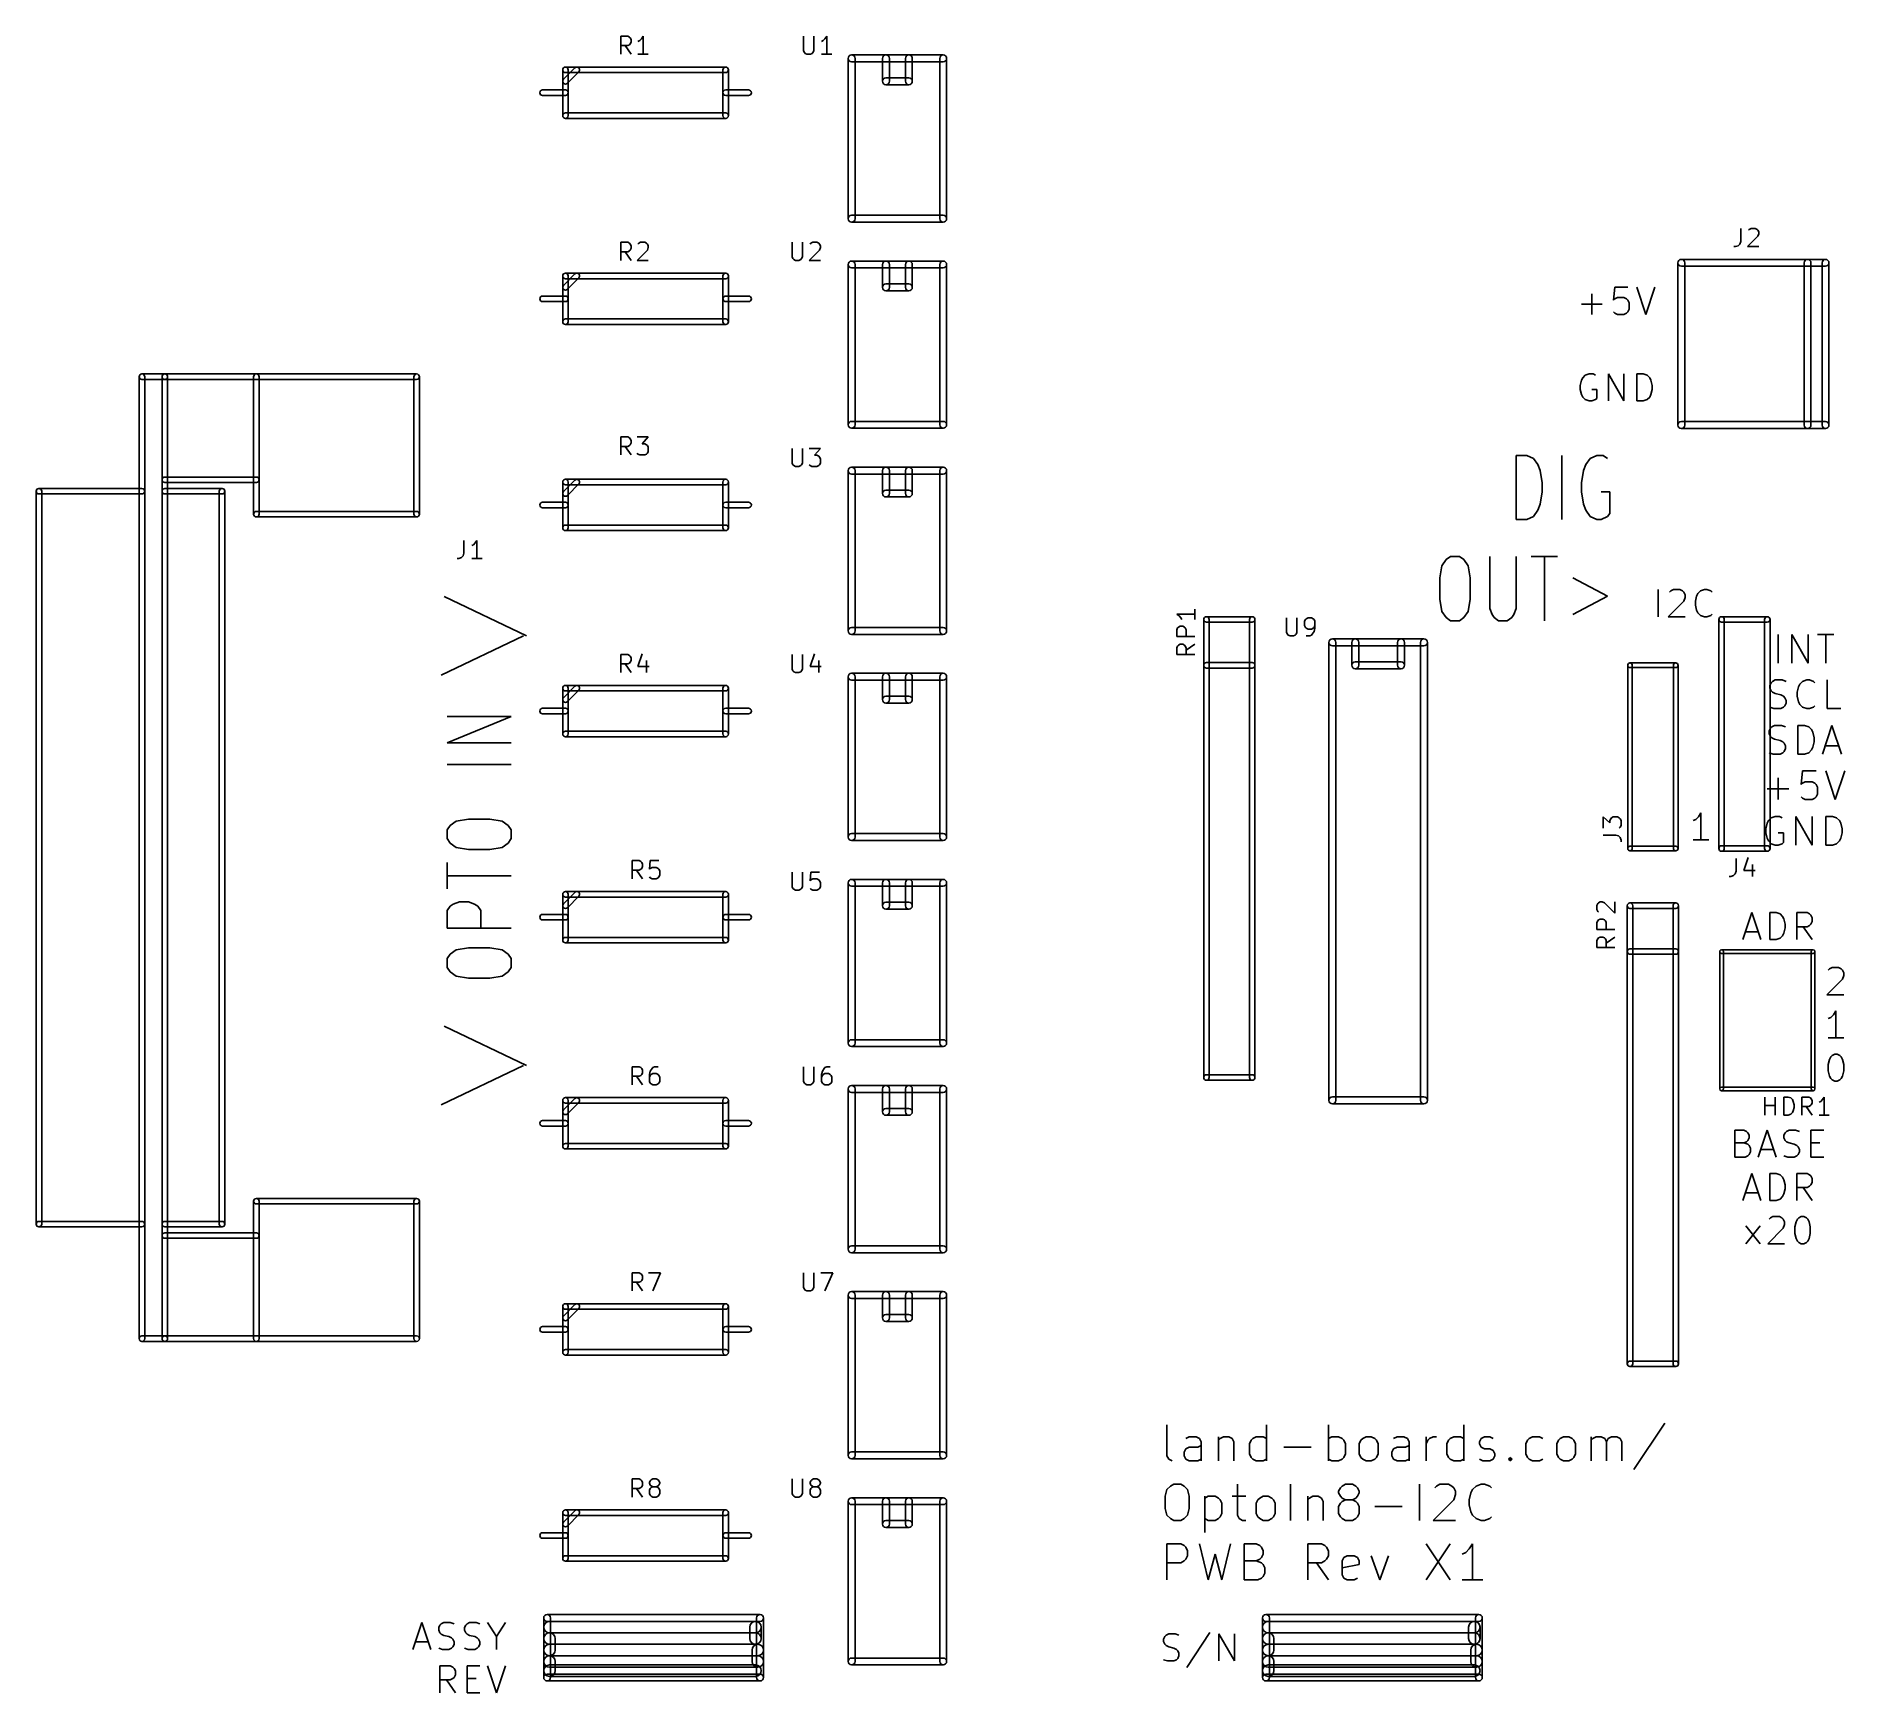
# Model space of a CAD drawing. Extents: x -6 to 94, y -94 to -2.
import ezdxf

# ---------------------------------------------------------------- set-up
doc = ezdxf.new("R2010")
doc.units = 0
doc.header["$MEASUREMENT"] = 0
doc.layers.add('BLACK', color=250, linetype='CONTINUOUS')

msp = doc.modelspace()

# ---------------------------------------------------------------- linework, layer by layer
at = {"layer": 'BLACK'}
for p, q in [((26.5669, -2.9448), (26.5669, -1.9448)), ((26.5669, -1.9448), (26.9479, -1.9448)), ((26.9479, -1.9448), (27.0431, -1.9924)), ((27.0431, -1.9924), (27.0907, -2.04)), ((27.805, -1.9448), (27.7098, -2.0876)), ((27.805, -2.9448), (27.805, -1.9448)), ((36.7031, -1.9448), (36.7031, -2.7543)), ((37.2745, -2.7543), (37.2745, -1.9448)), ((37.9888, -1.9448), (37.8936, -2.0876)), ((37.9888, -2.9448), (37.9888, -1.9448)), ((26.9479, -2.4686), (26.5669, -2.4686)), ((27.1383, -2.9448), (26.805, -2.4686)), ((27.0431, -2.4209), (26.9479, -2.4686)), ((27.0907, -2.3733), (27.0431, -2.4209)), ((27.0907, -2.04), (27.1383, -2.1352)), ((27.1383, -2.2781), (27.0907, -2.3733)), ((27.1383, -2.1352), (27.1383, -2.2781)), ((27.6145, -2.1829), (27.5193, -2.2305)), ((28.0907, -2.9448), (27.5193, -2.9448)), ((27.7098, -2.0876), (27.6145, -2.1829)), ((36.7031, -2.7543), (36.7507, -2.8495)), ((36.7507, -2.8495), (36.7983, -2.8971)), ((36.7983, -2.8971), (36.8936, -2.9448)), ((36.8936, -2.9448), (37.084, -2.9448)), ((37.084, -2.9448), (37.1793, -2.8971)), ((37.1793, -2.8971), (37.2269, -2.8495)), ((37.2269, -2.8495), (37.2745, -2.7543)), ((37.7983, -2.1829), (37.7031, -2.2305)), ((38.2745, -2.9448), (37.7031, -2.9448)), ((37.8936, -2.0876), (37.7983, -2.1829)), ((39.37, -2.9845), (44.45, -2.9845)), ((23.3426, -6.35), (23.3426, -3.81)), ((23.3872, -4.3372), (24.0222, -3.7022)), ((23.495, -3.6576), (32.385, -3.6576)), ((23.495, -3.9624), (32.385, -3.9624)), ((23.6028, -4.5528), (24.2378, -3.9178)), ((23.6474, -6.35), (23.6474, -3.81)), ((32.2326, -6.35), (32.2326, -3.81)), ((32.5374, -6.35), (32.5374, -3.81)), ((39.1795, -12.065), (39.1795, -3.175)), ((39.37, -3.3655), (44.45, -3.3655)), ((39.5605, -12.065), (39.5605, -3.175)), ((41.0845, -4.445), (41.0845, -3.175)), ((41.4655, -4.445), (41.4655, -3.175)), ((42.3545, -4.445), (42.3545, -3.175)), ((42.7355, -4.445), (42.7355, -3.175)), ((44.2595, -12.065), (44.2595, -3.175)), ((44.6405, -12.065), (44.6405, -3.175)), ((22.225, -4.9276), (23.495, -4.9276)), ((32.385, -4.9276), (33.655, -4.9276)), ((41.275, -4.2545), (42.545, -4.2545)), ((41.275, -4.6355), (42.545, -4.6355)), ((22.225, -5.2324), (23.495, -5.2324)), ((32.385, -5.2324), (33.655, -5.2324)), ((23.495, -6.1976), (32.385, -6.1976)), ((23.495, -6.5024), (32.385, -6.5024)), ((39.37, -11.8745), (44.45, -11.8745)), ((39.37, -12.2555), (44.45, -12.2555)), ((88.6937, -12.6128), (88.6937, -13.327)), ((89.646, -13.0413), (89.0746, -13.6128)), ((89.1222, -12.708), (89.1699, -12.6604)), ((89.1699, -12.6604), (89.2651, -12.6128)), ((89.2651, -12.6128), (89.5032, -12.6128)), ((89.5032, -12.6128), (89.5984, -12.6604)), ((89.5984, -12.6604), (89.646, -12.708)), ((89.646, -12.708), (89.6937, -12.8032)), ((89.6937, -12.8985), (89.646, -13.0413)), ((89.6937, -12.8032), (89.6937, -12.8985)), ((26.5669, -14.3748), (26.5669, -13.3748)), ((26.5669, -13.3748), (26.9479, -13.3748)), ((26.9479, -13.8986), (26.5669, -13.8986)), ((27.1383, -14.3748), (26.805, -13.8986)), ((26.9479, -13.3748), (27.0431, -13.4224)), ((27.0431, -13.851), (26.9479, -13.8986)), ((27.0431, -13.4224), (27.0907, -13.47)), ((27.0907, -13.8033), (27.0431, -13.851)), ((27.0907, -13.47), (27.1383, -13.5652)), ((27.1383, -13.7081), (27.0907, -13.8033)), ((27.1383, -13.5652), (27.1383, -13.7081)), ((28.0431, -13.8033), (27.4717, -14.3748)), ((27.5193, -13.47), (27.5669, -13.4224)), ((27.5669, -13.4224), (27.6621, -13.3748)), ((27.6621, -13.3748), (27.9002, -13.3748)), ((27.9002, -13.3748), (27.9955, -13.4224)), ((27.9955, -13.4224), (28.0431, -13.47)), ((28.0431, -13.47), (28.0907, -13.5652)), ((28.0907, -13.6605), (28.0431, -13.8033)), ((28.0907, -13.5652), (28.0907, -13.6605)), ((36.0681, -13.3748), (36.0681, -14.1843)), ((36.6395, -14.1843), (36.6395, -13.3748)), ((37.5919, -13.8033), (37.0205, -14.3748)), ((37.0681, -13.47), (37.1157, -13.4224)), ((37.1157, -13.4224), (37.211, -13.3748)), ((37.211, -13.3748), (37.449, -13.3748)), ((37.449, -13.3748), (37.5443, -13.4224)), ((37.5443, -13.4224), (37.5919, -13.47)), ((37.5919, -13.47), (37.6395, -13.5652)), ((37.6395, -13.6605), (37.5919, -13.8033)), ((37.6395, -13.5652), (37.6395, -13.6605)), ((88.408, -13.6128), (88.3127, -13.6128)), ((88.5508, -13.5651), (88.408, -13.6128)), ((88.646, -13.4699), (88.5508, -13.5651)), ((88.6937, -13.327), (88.646, -13.4699)), ((89.0746, -13.6128), (89.6937, -13.6128)), ((27.4717, -14.3748), (28.0907, -14.3748)), ((36.0681, -14.1843), (36.1157, -14.2795)), ((36.1157, -14.2795), (36.1633, -14.3271)), ((36.1633, -14.3271), (36.2586, -14.3748)), ((36.2586, -14.3748), (36.449, -14.3748)), ((36.449, -14.3748), (36.5443, -14.3271)), ((36.5443, -14.3271), (36.5919, -14.2795)), ((36.5919, -14.2795), (36.6395, -14.1843)), ((37.0205, -14.3748), (37.6395, -14.3748)), ((39.1795, -23.495), (39.1795, -14.605)), ((39.37, -14.4145), (44.45, -14.4145)), ((39.37, -14.7955), (44.45, -14.7955)), ((39.5605, -23.495), (39.5605, -14.605)), ((41.0845, -15.875), (41.0845, -14.605)), ((41.4655, -15.875), (41.4655, -14.605)), ((42.3545, -15.875), (42.3545, -14.605)), ((42.7355, -15.875), (42.7355, -14.605)), ((44.2595, -23.495), (44.2595, -14.605)), ((44.6405, -23.495), (44.6405, -14.605)), ((85.2095, -23.51), (85.2095, -14.51)), ((85.4, -14.3195), (93.4, -14.3195)), ((85.4, -14.7005), (93.4, -14.7005)), ((85.5905, -23.51), (85.5905, -14.51)), ((92.2095, -23.51), (92.2095, -14.51)), ((92.5905, -23.51), (92.5905, -14.51)), ((93.2095, -23.51), (93.2095, -14.51)), ((93.5905, -23.51), (93.5905, -14.51)), ((23.3426, -17.78), (23.3426, -15.24)), ((23.3872, -15.7672), (24.0222, -15.1322)), ((23.495, -15.0876), (32.385, -15.0876)), ((23.495, -15.3924), (32.385, -15.3924)), ((23.6028, -15.9828), (24.2378, -15.3478)), ((23.6474, -17.78), (23.6474, -15.24)), ((32.2326, -17.78), (32.2326, -15.24)), ((32.5374, -17.78), (32.5374, -15.24)), ((41.275, -15.6845), (42.545, -15.6845)), ((81.7166, -15.8711), (81.6451, -16.5854)), ((82.4309, -15.8711), (81.7166, -15.8711)), ((82.9309, -15.8711), (83.4309, -17.3711)), ((83.4309, -17.3711), (83.9309, -15.8711)), ((22.225, -16.3576), (23.495, -16.3576)), ((22.225, -16.6624), (23.495, -16.6624)), ((32.385, -16.3576), (33.655, -16.3576)), ((32.385, -16.6624), (33.655, -16.6624)), ((41.275, -16.0655), (42.545, -16.0655)), ((79.8594, -16.7997), (81.0023, -16.7997)), ((80.4309, -17.3711), (80.4309, -16.2283)), ((81.6451, -16.5854), (81.7166, -16.514)), ((81.7166, -16.514), (81.8594, -16.4426)), ((81.8594, -16.4426), (82.2166, -16.4426)), ((82.2166, -16.4426), (82.3594, -16.514)), ((82.3594, -16.514), (82.4309, -16.5854)), ((82.4309, -16.5854), (82.5023, -16.7283)), ((82.5023, -16.7283), (82.5023, -17.0854)), ((23.495, -17.6276), (32.385, -17.6276)), ((23.495, -17.9324), (32.385, -17.9324)), ((81.7166, -17.2997), (81.6451, -17.2283)), ((81.8594, -17.3711), (81.7166, -17.2997)), ((82.2166, -17.3711), (81.8594, -17.3711)), ((82.3594, -17.2997), (82.2166, -17.3711)), ((82.4309, -17.2283), (82.3594, -17.2997)), ((82.5023, -17.0854), (82.4309, -17.2283)), ((-0.1524, -74.17), (-0.1524, -20.83)), ((0, -20.6776), (1.27, -20.6776)), ((0, -20.9824), (1.27, -20.9824)), ((0.1524, -74.17), (0.1524, -20.83)), ((1.1176, -74.17), (1.1176, -20.83)), ((1.27, -20.6776), (15.24, -20.6776)), ((1.27, -20.9824), (15.24, -20.9824)), ((1.4224, -74.17), (1.4224, -20.83)), ((6.1976, -28.45), (6.1976, -20.83)), ((6.5024, -28.45), (6.5024, -20.83)), ((15.0876, -28.45), (15.0876, -20.83)), ((15.3924, -28.45), (15.3924, -20.83)), ((79.8594, -21.0283), (79.788, -21.314)), ((79.9309, -20.8854), (79.8594, -21.0283)), ((80.0737, -20.7426), (79.9309, -20.8854)), ((80.288, -20.6711), (80.0737, -20.7426)), ((80.5023, -20.6711), (80.288, -20.6711)), ((80.6451, -20.7426), (80.5023, -20.6711)), ((81.3594, -22.1711), (81.3594, -20.6711)), ((81.3594, -20.6711), (82.2166, -22.1711)), ((82.2166, -22.1711), (82.2166, -20.6711)), ((82.9309, -22.1711), (82.9309, -20.6711)), ((82.9309, -20.6711), (83.288, -20.6711)), ((83.288, -20.6711), (83.5023, -20.7426)), ((83.5023, -20.7426), (83.6451, -20.8854)), ((83.6451, -20.8854), (83.7166, -21.0283)), ((83.7166, -21.0283), (83.788, -21.314)), ((79.788, -21.314), (79.788, -21.5283)), ((79.788, -21.5283), (79.8594, -21.814)), ((79.8594, -21.814), (79.9309, -21.9569)), ((79.9309, -21.9569), (80.0737, -22.0997)), ((80.7166, -21.5283), (80.4309, -21.5283)), ((80.6451, -22.0997), (80.7166, -22.0283)), ((80.7166, -22.0283), (80.7166, -21.5283)), ((83.6451, -21.9569), (83.5023, -22.0997)), ((83.7166, -21.814), (83.6451, -21.9569)), ((83.788, -21.5283), (83.7166, -21.814)), ((83.788, -21.314), (83.788, -21.5283)), ((80.0737, -22.0997), (80.288, -22.1711)), ((80.288, -22.1711), (80.4309, -22.1711)), ((80.4309, -22.1711), (80.6451, -22.0997)), ((83.288, -22.1711), (82.9309, -22.1711)), ((83.5023, -22.0997), (83.288, -22.1711)), ((39.37, -23.3045), (44.45, -23.3045)), ((39.37, -23.6855), (44.45, -23.6855)), ((85.4, -23.3195), (93.4, -23.3195)), ((85.4, -23.7005), (93.4, -23.7005)), ((26.5669, -25.1698), (26.5669, -24.1698)), ((26.5669, -24.1698), (26.9479, -24.1698)), ((26.9479, -24.6936), (26.5669, -24.6936)), ((27.1383, -25.1698), (26.805, -24.6936)), ((26.9479, -24.1698), (27.0431, -24.2174)), ((27.0431, -24.646), (26.9479, -24.6936)), ((27.0431, -24.2174), (27.0907, -24.265)), ((27.0907, -24.5983), (27.0431, -24.646)), ((27.0907, -24.265), (27.1383, -24.3602)), ((27.1383, -24.5031), (27.0907, -24.5983)), ((27.1383, -24.3602), (27.1383, -24.5031)), ((27.4717, -24.1698), (28.0907, -24.1698)), ((27.5193, -25.1221), (27.4717, -25.0745)), ((28.0907, -24.1698), (27.7574, -24.5507)), ((27.7574, -24.5507), (27.9002, -24.5507)), ((27.9002, -24.5507), (27.9955, -24.5983)), ((27.9955, -24.5983), (28.0431, -24.646)), ((28.0431, -25.0745), (27.9955, -25.1221)), ((28.0431, -24.646), (28.0907, -24.7412)), ((28.0907, -24.9793), (28.0431, -25.0745)), ((28.0907, -24.7412), (28.0907, -24.9793)), ((36.0681, -24.8048), (36.0681, -25.6143)), ((36.6395, -25.6143), (36.6395, -24.8048)), ((37.0205, -24.8048), (37.6395, -24.8048)), ((37.6395, -24.8048), (37.3062, -25.1857)), ((27.6145, -25.1698), (27.5193, -25.1221)), ((27.9002, -25.1698), (27.6145, -25.1698)), ((27.9955, -25.1221), (27.9002, -25.1698)), ((36.0681, -25.6143), (36.1157, -25.7095)), ((36.1157, -25.7095), (36.1633, -25.7571)), ((36.1633, -25.7571), (36.2586, -25.8048)), ((36.2586, -25.8048), (36.449, -25.8048)), ((36.449, -25.8048), (36.5443, -25.7571)), ((36.5443, -25.7571), (36.5919, -25.7095)), ((36.5919, -25.7095), (36.6395, -25.6143)), ((37.0681, -25.7571), (37.0205, -25.7095)), ((37.1633, -25.8048), (37.0681, -25.7571)), ((37.449, -25.8048), (37.1633, -25.8048)), ((37.3062, -25.1857), (37.449, -25.1857)), ((37.449, -25.1857), (37.5443, -25.2333)), ((37.5443, -25.7571), (37.449, -25.8048)), ((37.5443, -25.2333), (37.5919, -25.281)), ((37.5919, -25.7095), (37.5443, -25.7571)), ((37.5919, -25.281), (37.6395, -25.3762)), ((37.6395, -25.6143), (37.5919, -25.7095)), ((37.6395, -25.3762), (37.6395, -25.6143)), ((39.1795, -34.925), (39.1795, -26.035)), ((39.37, -25.8445), (44.45, -25.8445)), ((39.5605, -34.925), (39.5605, -26.035)), ((41.0845, -27.305), (41.0845, -26.035)), ((41.4655, -27.305), (41.4655, -26.035)), ((42.3545, -27.305), (42.3545, -26.035)), ((42.7355, -27.305), (42.7355, -26.035)), ((44.2595, -34.925), (44.2595, -26.035)), ((44.6405, -34.925), (44.6405, -26.035)), ((76.2302, -28.7443), (76.2302, -25.1883)), ((76.2302, -25.1883), (76.835, -25.1883)), ((76.835, -25.1883), (77.1979, -25.3577)), ((77.1979, -25.3577), (77.4398, -25.6963)), ((77.4398, -25.6963), (77.5607, -26.035)), ((77.5607, -26.035), (77.6817, -26.7123)), ((78.7702, -28.7443), (78.7702, -25.1883)), ((79.9798, -26.035), (79.8588, -26.7123)), ((80.1007, -25.6963), (79.9798, -26.035)), ((80.3426, -25.3577), (80.1007, -25.6963)), ((80.7055, -25.1883), (80.3426, -25.3577)), ((81.0683, -25.1883), (80.7055, -25.1883)), ((81.3102, -25.3577), (81.0683, -25.1883)), ((-5.715, -27.0276), (0, -27.0276)), ((1.27, -26.3926), (6.35, -26.3926)), ((1.27, -26.6974), (6.35, -26.6974)), ((1.27, -27.0276), (4.445, -27.0276)), ((23.3426, -29.21), (23.3426, -26.67)), ((23.3872, -27.1972), (24.0222, -26.5622)), ((23.495, -26.5176), (32.385, -26.5176)), ((23.495, -26.8224), (32.385, -26.8224)), ((23.6028, -27.4128), (24.2378, -26.7778)), ((23.6474, -29.21), (23.6474, -26.67)), ((32.2326, -29.21), (32.2326, -26.67)), ((32.5374, -29.21), (32.5374, -26.67)), ((39.37, -26.2255), (44.45, -26.2255)), ((77.6817, -26.7123), (77.6817, -27.2203)), ((79.8588, -26.7123), (79.8588, -27.2203)), ((-5.8674, -67.82), (-5.8674, -27.18)), ((-5.715, -27.3324), (0, -27.3324)), ((-5.5626, -67.82), (-5.5626, -27.18)), ((1.27, -27.3324), (4.445, -27.3324)), ((4.2926, -67.82), (4.2926, -27.18)), ((4.5974, -67.82), (4.5974, -27.18)), ((22.225, -27.7876), (23.495, -27.7876)), ((22.225, -28.0924), (23.495, -28.0924)), ((32.385, -27.7876), (33.655, -27.7876)), ((32.385, -28.0924), (33.655, -28.0924)), ((41.275, -27.1145), (42.545, -27.1145)), ((41.275, -27.4955), (42.545, -27.4955)), ((77.5607, -27.8977), (77.4398, -28.2363)), ((77.6817, -27.2203), (77.5607, -27.8977)), ((79.8588, -27.2203), (79.9798, -27.8977)), ((79.9798, -27.8977), (80.1007, -28.2363)), ((81.4312, -27.2203), (80.9474, -27.2203)), ((81.4312, -28.4057), (81.4312, -27.2203)), ((6.35, -28.2976), (15.24, -28.2976)), ((6.35, -28.6024), (15.24, -28.6024)), ((23.495, -29.0576), (32.385, -29.0576)), ((76.835, -28.7443), (76.2302, -28.7443)), ((77.1979, -28.575), (76.835, -28.7443)), ((77.4398, -28.2363), (77.1979, -28.575)), ((80.1007, -28.2363), (80.3426, -28.575)), ((80.3426, -28.575), (80.7055, -28.7443)), ((80.7055, -28.7443), (80.9474, -28.7443)), ((80.9474, -28.7443), (81.3102, -28.575)), ((81.3102, -28.575), (81.4312, -28.4057)), ((17.8667, -29.9048), (17.8667, -30.619)), ((18.4857, -30.0476), (18.3905, -30.1429)), ((18.581, -29.9048), (18.4857, -30.0476)), ((18.581, -30.9048), (18.581, -29.9048)), ((23.495, -29.3624), (32.385, -29.3624)), ((17.581, -30.9048), (17.4857, -30.9048)), ((17.7238, -30.8571), (17.581, -30.9048)), ((17.819, -30.7619), (17.7238, -30.8571)), ((17.8667, -30.619), (17.819, -30.7619)), ((18.3905, -30.1429), (18.2952, -30.1905)), ((18.8667, -30.9048), (18.2952, -30.9048)), ((72.1179, -31.3097), (72.3598, -30.9711)), ((72.3598, -30.9711), (72.6017, -30.8017)), ((72.6017, -30.8017), (73.0855, -30.8017)), ((73.0855, -30.8017), (73.3274, -30.9711)), ((73.3274, -30.9711), (73.5693, -31.3097)), ((74.7788, -30.8017), (74.7788, -33.6804)), ((76.2302, -33.6804), (76.2302, -30.8017)), ((77.0769, -30.8017), (78.5283, -30.8017)), ((77.8026, -34.3577), (77.8026, -30.8017)), ((71.9969, -31.9871), (72.1179, -31.3097)), ((71.9969, -33.1724), (71.9969, -31.9871)), ((73.5693, -31.3097), (73.6902, -31.9871)), ((73.6902, -31.9871), (73.6902, -33.1724)), ((79.375, -31.9871), (81.3102, -33.0031)), ((16.764, -33.02), (21.336, -35.1971)), ((81.3102, -33.0031), (79.375, -34.0191)), ((84.1057, -34.1371), (84.1057, -32.6371)), ((84.7486, -32.78), (84.82, -32.7086)), ((84.82, -32.7086), (84.9629, -32.6371)), ((84.9629, -32.6371), (85.32, -32.6371)), ((85.32, -32.6371), (85.4629, -32.7086)), ((85.4629, -32.7086), (85.5343, -32.78)), ((85.5343, -32.78), (85.6057, -32.9229)), ((85.6057, -33.0657), (85.5343, -33.28)), ((85.6057, -32.9229), (85.6057, -33.0657)), ((86.1771, -33.28), (86.2486, -32.9943)), ((86.2486, -32.9943), (86.32, -32.8514)), ((86.32, -32.8514), (86.4629, -32.7086)), ((86.4629, -32.7086), (86.6771, -32.6371)), ((86.6771, -32.6371), (86.82, -32.6371)), ((86.82, -32.6371), (87.0343, -32.7086)), ((87.0343, -32.7086), (87.1057, -32.78)), ((58.4048, -34), (57.4048, -34)), ((57.4048, -34), (57.5476, -34.0952)), ((57.5476, -34.0952), (57.6429, -34.1905)), ((58.4048, -33.7143), (58.4048, -34.2857)), ((72.1179, -33.8497), (71.9969, -33.1724)), ((72.3598, -34.1884), (72.1179, -33.8497)), ((73.5693, -33.8497), (73.3274, -34.1884)), ((73.6902, -33.1724), (73.5693, -33.8497)), ((74.7788, -33.6804), (74.8998, -34.0191)), ((74.8998, -34.0191), (75.0207, -34.1884)), ((75.9883, -34.1884), (76.1093, -34.0191)), ((76.1093, -34.0191), (76.2302, -33.6804)), ((85.5343, -33.28), (84.6771, -34.1371)), ((86.1771, -33.4943), (86.1771, -33.28)), ((86.2486, -33.78), (86.1771, -33.4943)), ((86.32, -33.9229), (86.2486, -33.78)), ((86.4629, -34.0657), (86.32, -33.9229)), ((86.6771, -34.1371), (86.4629, -34.0657)), ((87.0343, -34.0657), (86.82, -34.1371)), ((87.1057, -33.9943), (87.0343, -34.0657)), ((39.37, -34.7345), (44.45, -34.7345)), ((39.37, -35.1155), (44.45, -35.1155)), ((57.4048, -34.8571), (57.4524, -34.7619)), ((57.4048, -35.2381), (57.4048, -34.8571)), ((57.4524, -34.7619), (57.5, -34.7143)), ((57.5, -34.7143), (57.5952, -34.6667)), ((57.5952, -34.6667), (57.7381, -34.6667)), ((57.6429, -34.1905), (57.6905, -34.2857)), ((57.7381, -34.6667), (57.8333, -34.7143)), ((57.8333, -34.7143), (57.881, -34.7619)), ((57.881, -34.7619), (57.9286, -34.8571)), ((57.9286, -34.8571), (57.9286, -35.2381)), ((58.9026, -59.69), (58.9026, -34.29)), ((59.055, -34.1376), (61.595, -34.1376)), ((59.055, -34.4424), (61.595, -34.4424)), ((59.2074, -59.69), (59.2074, -34.29)), ((61.4426, -59.69), (61.4426, -34.29)), ((61.7474, -59.69), (61.7474, -34.29)), ((63.5001, -34.2028), (63.5001, -35.0123)), ((63.5001, -35.0123), (63.5477, -35.1075)), ((63.5477, -35.1075), (63.5953, -35.1551)), ((63.9763, -35.1551), (64.0239, -35.1075)), ((64.0239, -35.1075), (64.0715, -35.0123)), ((64.0715, -35.0123), (64.0715, -34.2028)), ((64.5477, -34.298), (64.5001, -34.3932)), ((64.5001, -34.3932), (64.5001, -34.6313)), ((64.5001, -34.6313), (64.5477, -34.7266)), ((64.5953, -34.2504), (64.5477, -34.298)), ((64.5477, -34.7266), (64.5953, -34.7742)), ((64.6906, -34.2028), (64.5953, -34.2504)), ((64.5953, -34.7742), (64.6906, -34.8218)), ((64.881, -34.2028), (64.6906, -34.2028)), ((64.6906, -34.8218), (64.881, -34.8218)), ((64.9763, -34.2504), (64.881, -34.2028)), ((64.881, -34.8218), (64.9763, -34.7742)), ((64.881, -35.1551), (64.9287, -35.1075)), ((64.9287, -35.1075), (65.0239, -34.9647)), ((65.0239, -34.298), (64.9763, -34.2504)), ((64.9763, -34.7742), (65.0239, -34.7266)), ((65.0715, -34.3932), (65.0239, -34.298)), ((65.0239, -34.7266), (65.0715, -34.6313)), ((65.0239, -34.9647), (65.0715, -34.7742)), ((65.0715, -34.7742), (65.0715, -34.3932)), ((72.6017, -34.3577), (72.3598, -34.1884)), ((73.0855, -34.3577), (72.6017, -34.3577)), ((73.3274, -34.1884), (73.0855, -34.3577)), ((75.0207, -34.1884), (75.2626, -34.3577)), ((75.2626, -34.3577), (75.7464, -34.3577)), ((75.7464, -34.3577), (75.9883, -34.1884)), ((84.6771, -34.1371), (85.6057, -34.1371)), ((86.82, -34.1371), (86.6771, -34.1371)), ((87.4776, -46.99), (87.4776, -34.29)), ((87.63, -34.1376), (90.17, -34.1376)), ((87.63, -34.4424), (90.17, -34.4424)), ((87.7824, -46.99), (87.7824, -34.29)), ((90.0176, -46.99), (90.0176, -34.29)), ((90.3224, -46.99), (90.3224, -34.29)), ((16.5947, -37.3743), (21.1667, -35.1971)), ((58.4048, -35.2381), (57.4048, -35.2381)), ((57.4048, -35.8571), (57.4524, -35.7619)), ((57.4048, -36.2381), (57.4048, -35.8571)), ((57.4524, -35.7619), (57.5, -35.7143)), ((57.5, -35.7143), (57.5952, -35.6667)), ((57.5952, -35.6667), (57.7381, -35.6667)), ((57.7381, -35.6667), (57.8333, -35.7143)), ((57.8333, -35.7143), (57.881, -35.7619)), ((57.881, -35.7619), (57.9286, -35.8571)), ((58.4048, -35.6667), (57.9286, -36)), ((57.9286, -35.8571), (57.9286, -36.2381)), ((63.5953, -35.1551), (63.6906, -35.2028)), ((63.6906, -35.2028), (63.881, -35.2028)), ((63.881, -35.2028), (63.9763, -35.1551)), ((64.5953, -35.2028), (64.7858, -35.2028)), ((64.7858, -35.2028), (64.881, -35.1551)), ((65.8495, -60.96), (65.8495, -35.56)), ((66.04, -35.3695), (71.12, -35.3695)), ((66.04, -35.7505), (71.12, -35.7505)), ((66.2305, -60.96), (66.2305, -35.56)), ((67.1195, -36.83), (67.1195, -35.56)), ((67.5005, -36.83), (67.5005, -35.56)), ((69.6595, -36.83), (69.6595, -35.56)), ((70.0405, -36.83), (70.0405, -35.56)), ((70.9295, -60.96), (70.9295, -35.56)), ((71.3105, -60.96), (71.3105, -35.56)), ((90.7657, -36.7106), (90.7657, -35.1231)), ((91.5216, -36.7106), (91.5216, -35.1231)), ((91.5216, -35.1231), (92.4288, -36.7106)), ((92.4288, -36.7106), (92.4288, -35.1231)), ((92.958, -35.1231), (93.8651, -35.1231)), ((93.4115, -36.7106), (93.4115, -35.1231)), ((26.5669, -37.2348), (26.5669, -36.2348)), ((26.5669, -36.2348), (26.9479, -36.2348)), ((26.9479, -36.7586), (26.5669, -36.7586)), ((27.1383, -37.2348), (26.805, -36.7586)), ((26.9479, -36.2348), (27.0431, -36.2824)), ((27.0431, -36.711), (26.9479, -36.7586)), ((27.0431, -36.2824), (27.0907, -36.33)), ((27.0907, -36.6633), (27.0431, -36.711)), ((27.0907, -36.33), (27.1383, -36.4252)), ((27.1383, -36.5681), (27.0907, -36.6633)), ((27.1383, -36.4252), (27.1383, -36.5681)), ((27.7574, -36.1871), (27.5193, -36.9014)), ((27.5193, -36.9014), (28.1383, -36.9014)), ((27.9955, -36.5681), (27.9955, -37.2348)), ((36.0681, -36.2348), (36.0681, -37.0443)), ((36.0681, -37.0443), (36.1157, -37.1395)), ((36.5919, -37.1395), (36.6395, -37.0443)), ((36.6395, -37.0443), (36.6395, -36.2348)), ((37.3062, -36.1871), (37.0681, -36.9014)), ((37.0681, -36.9014), (37.6871, -36.9014)), ((37.5443, -36.5681), (37.5443, -37.2348)), ((58.4048, -36.2381), (57.4048, -36.2381)), ((59.055, -36.6776), (61.595, -36.6776)), ((59.055, -36.9824), (61.595, -36.9824)), ((67.31, -36.6395), (69.85, -36.6395)), ((67.31, -37.0205), (69.85, -37.0205)), ((82.423, -46.99), (82.423, -36.83)), ((82.55, -36.703), (85.09, -36.703)), ((82.55, -36.957), (85.09, -36.957)), ((82.677, -46.99), (82.677, -36.83)), ((84.963, -46.99), (84.963, -36.83)), ((85.217, -46.99), (85.217, -36.83)), ((23.3426, -40.64), (23.3426, -38.1)), ((23.3872, -38.6272), (24.0222, -37.9922)), ((23.495, -37.9476), (32.385, -37.9476)), ((23.6474, -40.64), (23.6474, -38.1)), ((32.2326, -40.64), (32.2326, -38.1)), ((32.5374, -40.64), (32.5374, -38.1)), ((36.1157, -37.1395), (36.1633, -37.1871)), ((36.1633, -37.1871), (36.2586, -37.2348)), ((36.2586, -37.2348), (36.449, -37.2348)), ((36.449, -37.2348), (36.5443, -37.1871)), ((36.5443, -37.1871), (36.5919, -37.1395)), ((39.1795, -46.355), (39.1795, -37.465)), ((39.37, -37.2745), (44.45, -37.2745)), ((39.37, -37.6555), (44.45, -37.6555)), ((39.5605, -46.355), (39.5605, -37.465)), ((41.0845, -38.735), (41.0845, -37.465)), ((41.4655, -38.735), (41.4655, -37.465)), ((42.3545, -38.735), (42.3545, -37.465)), ((42.7355, -38.735), (42.7355, -37.465)), ((44.2595, -46.355), (44.2595, -37.465)), ((44.6405, -46.355), (44.6405, -37.465)), ((90.3121, -37.9479), (90.3877, -37.7968)), ((90.3121, -38.0991), (90.3121, -37.9479)), ((90.3877, -38.2503), (90.3121, -38.0991)), ((90.3877, -37.7968), (90.4633, -37.7212)), ((90.4633, -37.7212), (90.6145, -37.6456)), ((90.6145, -37.6456), (90.9925, -37.6456)), ((90.9925, -37.6456), (91.2193, -37.7212)), ((91.824, -38.3259), (91.8996, -38.0235)), ((91.8996, -38.0235), (91.9752, -37.8723)), ((91.9752, -37.8723), (92.1264, -37.7212)), ((92.1264, -37.7212), (92.3532, -37.6456)), ((92.3532, -37.6456), (92.5044, -37.6456)), ((92.5044, -37.6456), (92.7312, -37.7212)), ((92.7312, -37.7212), (92.8068, -37.7968)), ((93.4871, -39.2331), (93.4871, -37.6456)), ((23.495, -38.2524), (32.385, -38.2524)), ((23.6028, -38.8428), (24.2378, -38.2078)), ((41.275, -38.5445), (42.545, -38.5445)), ((41.275, -38.9255), (42.545, -38.9255)), ((90.4633, -38.3259), (90.3877, -38.2503)), ((90.6145, -38.4015), (90.4633, -38.3259)), ((90.9169, -38.4771), (90.6145, -38.4015)), ((91.0681, -38.5527), (90.9169, -38.4771)), ((91.1437, -38.6283), (91.0681, -38.5527)), ((91.0681, -39.1575), (91.1437, -39.0819)), ((91.2193, -38.7795), (91.1437, -38.6283)), ((91.1437, -39.0819), (91.2193, -38.9307)), ((91.2193, -38.9307), (91.2193, -38.7795)), ((91.824, -38.5527), (91.824, -38.3259)), ((91.8996, -38.8551), (91.824, -38.5527)), ((91.9752, -39.0063), (91.8996, -38.8551)), ((92.1264, -39.1575), (91.9752, -39.0063)), ((92.8068, -39.0819), (92.7312, -39.1575)), ((16.9333, -41.1238), (20.4893, -39.6724)), ((20.4893, -39.6724), (16.9333, -39.6724)), ((22.225, -39.2176), (23.495, -39.2176)), ((22.225, -39.5224), (23.495, -39.5224)), ((32.385, -39.2176), (33.655, -39.2176)), ((32.385, -39.5224), (33.655, -39.5224)), ((90.3121, -39.1575), (90.5389, -39.2331)), ((90.5389, -39.2331), (90.9169, -39.2331)), ((90.9169, -39.2331), (91.0681, -39.1575)), ((92.3532, -39.2331), (92.1264, -39.1575)), ((92.5044, -39.2331), (92.3532, -39.2331)), ((92.7312, -39.1575), (92.5044, -39.2331)), ((94.2431, -39.2331), (93.4871, -39.2331)), ((20.4893, -41.1238), (16.9333, -41.1238)), ((23.495, -40.4876), (32.385, -40.4876)), ((23.495, -40.7924), (32.385, -40.7924)), ((90.2743, -40.4704), (90.3499, -40.3193)), ((90.2743, -40.6216), (90.2743, -40.4704)), ((90.3499, -40.7728), (90.2743, -40.6216)), ((90.3499, -40.3193), (90.4255, -40.2437)), ((90.4255, -40.8484), (90.3499, -40.7728)), ((90.4255, -40.2437), (90.5767, -40.1681)), ((90.5767, -40.924), (90.4255, -40.8484)), ((90.5767, -40.1681), (90.9547, -40.1681)), ((90.8791, -40.9996), (90.5767, -40.924)), ((91.0303, -41.0752), (90.8791, -40.9996)), ((90.9547, -40.1681), (91.1815, -40.2437)), ((91.1059, -41.1508), (91.0303, -41.0752)), ((91.8618, -41.7556), (91.8618, -40.1681)), ((91.8618, -40.1681), (92.2398, -40.1681)), ((92.2398, -40.1681), (92.4666, -40.2437)), ((92.4666, -40.2437), (92.6178, -40.3948)), ((92.6178, -40.3948), (92.6934, -40.546)), ((92.6934, -40.546), (92.769, -40.8484)), ((92.769, -41.0752), (92.6934, -41.3776)), ((92.769, -40.8484), (92.769, -41.0752)), ((93.2225, -41.7556), (93.7517, -40.1681)), ((93.7517, -40.1681), (94.2809, -41.7556)), ((90.2743, -41.68), (90.5011, -41.7556)), ((90.5011, -41.7556), (90.8791, -41.7556)), ((90.8791, -41.7556), (91.0303, -41.68)), ((91.0303, -41.68), (91.1059, -41.6044)), ((91.1815, -41.302), (91.1059, -41.1508)), ((91.1059, -41.6044), (91.1815, -41.4532)), ((91.1815, -41.4532), (91.1815, -41.302)), ((92.2398, -41.7556), (91.8618, -41.7556)), ((92.4666, -41.68), (92.2398, -41.7556)), ((92.6178, -41.5288), (92.4666, -41.68)), ((92.6934, -41.3776), (92.6178, -41.5288)), ((93.3737, -41.302), (94.1297, -41.302)), ((20.4893, -42.3333), (16.9333, -42.3333)), ((90.7657, -44.2781), (90.7657, -43.0685)), ((92.1264, -42.6906), (92.0508, -43.4465)), ((92.8824, -42.6906), (92.1264, -42.6906)), ((93.4115, -42.6906), (93.9407, -44.2781)), ((93.9407, -44.2781), (94.4699, -42.6906)), ((90.1609, -43.6733), (91.3705, -43.6733)), ((92.0508, -43.4465), (92.1264, -43.3709)), ((92.1264, -44.2025), (92.0508, -44.1269)), ((92.1264, -43.3709), (92.2776, -43.2953)), ((92.2776, -43.2953), (92.6556, -43.2953)), ((92.6556, -43.2953), (92.8068, -43.3709)), ((92.8068, -43.3709), (92.8824, -43.4465)), ((92.8824, -44.1269), (92.8068, -44.2025)), ((92.8824, -43.4465), (92.958, -43.5977)), ((92.958, -43.9757), (92.8824, -44.1269)), ((92.958, -43.5977), (92.958, -43.9757)), ((86.49, -45.0171), (86.3471, -45.2314)), ((86.49, -46.5171), (86.49, -45.0171)), ((92.2776, -44.2781), (92.1264, -44.2025)), ((92.6556, -44.2781), (92.2776, -44.2781)), ((92.8068, -44.2025), (92.6556, -44.2781)), ((16.9333, -45.9619), (17.1027, -45.72)), ((16.9333, -46.4457), (16.9333, -45.9619)), ((17.1027, -45.72), (17.4413, -45.4781)), ((17.4413, -45.4781), (18.1187, -45.3571)), ((18.1187, -45.3571), (19.304, -45.3571)), ((19.304, -45.3571), (19.9813, -45.4781)), ((19.9813, -45.4781), (20.32, -45.72)), ((20.32, -45.72), (20.4893, -45.9619)), ((20.4893, -45.9619), (20.4893, -46.4457)), ((81.0548, -45.8624), (81.0548, -45.2433)), ((81.0548, -45.2433), (81.4357, -45.5767)), ((81.4357, -45.4338), (81.4833, -45.3386)), ((81.4357, -45.5767), (81.4357, -45.4338)), ((81.4833, -45.3386), (81.531, -45.291)), ((81.531, -45.291), (81.6262, -45.2433)), ((81.6262, -45.2433), (81.8643, -45.2433)), ((81.8643, -45.2433), (81.9595, -45.291)), ((81.9595, -45.291), (82.0071, -45.3386)), ((82.0071, -45.8148), (81.9595, -45.8624)), ((82.0071, -45.3386), (82.0548, -45.4338)), ((82.0548, -45.7195), (82.0071, -45.8148)), ((82.0548, -45.4338), (82.0548, -45.7195)), ((86.2043, -45.3743), (86.0614, -45.4457)), ((86.3471, -45.2314), (86.2043, -45.3743)), ((90.1609, -45.591), (90.0853, -45.8934)), ((90.0853, -45.8934), (90.0853, -46.1202)), ((90.0853, -46.1202), (90.1609, -46.4226)), ((90.2365, -45.4398), (90.1609, -45.591)), ((90.3877, -45.2887), (90.2365, -45.4398)), ((90.6145, -45.2131), (90.3877, -45.2887)), ((90.8413, -45.2131), (90.6145, -45.2131)), ((91.0681, -46.1202), (90.7657, -46.1202)), ((90.9925, -45.2887), (90.8413, -45.2131)), ((91.0681, -46.6494), (91.0681, -46.1202)), ((91.7484, -46.8006), (91.7484, -45.2131)), ((91.7484, -45.2131), (92.6556, -46.8006)), ((92.6556, -46.8006), (92.6556, -45.2131)), ((93.4115, -46.8006), (93.4115, -45.2131)), ((93.4115, -45.2131), (93.7895, -45.2131)), ((93.7895, -45.2131), (94.0163, -45.2887)), ((94.0163, -45.2887), (94.1675, -45.4398)), ((94.1675, -45.4398), (94.2431, -45.591)), ((94.2431, -45.591), (94.3187, -45.8934)), ((94.3187, -46.1202), (94.2431, -46.4226)), ((94.3187, -45.8934), (94.3187, -46.1202)), ((17.1027, -46.6876), (16.9333, -46.4457)), ((17.4413, -46.9295), (17.1027, -46.6876)), ((18.1187, -47.0505), (17.4413, -46.9295)), ((19.304, -47.0505), (18.1187, -47.0505)), ((19.9813, -46.9295), (19.304, -47.0505)), ((20.32, -46.6876), (19.9813, -46.9295)), ((20.4893, -46.4457), (20.32, -46.6876)), ((39.37, -46.1645), (44.45, -46.1645)), ((39.37, -46.5455), (44.45, -46.5455)), ((81.0548, -46.2433), (81.769, -46.2433)), ((81.769, -46.2433), (81.9119, -46.291)), ((81.9119, -46.291), (82.0071, -46.3862)), ((82.0071, -46.3862), (82.0548, -46.529)), ((82.0548, -46.529), (82.0548, -46.6243)), ((82.55, -46.863), (85.09, -46.863)), ((82.55, -47.117), (85.09, -47.117)), ((86.9186, -46.5171), (86.0614, -46.5171)), ((87.63, -46.8376), (90.17, -46.8376)), ((87.63, -47.1424), (90.17, -47.1424)), ((90.1609, -46.4226), (90.2365, -46.5738)), ((90.2365, -46.5738), (90.3877, -46.725)), ((90.3877, -46.725), (90.6145, -46.8006)), ((90.6145, -46.8006), (90.7657, -46.8006)), ((90.7657, -46.8006), (90.9925, -46.725)), ((90.9925, -46.725), (91.0681, -46.6494)), ((93.7895, -46.8006), (93.4115, -46.8006)), ((94.0163, -46.725), (93.7895, -46.8006)), ((94.1675, -46.5738), (94.0163, -46.725)), ((94.2431, -46.4226), (94.1675, -46.5738)), ((16.9333, -49.2276), (16.9333, -47.7762)), ((27.2019, -48.6648), (27.2019, -47.6648)), ((27.2019, -47.6648), (27.5829, -47.6648)), ((27.5829, -47.6648), (27.6781, -47.7124)), ((27.6781, -48.141), (27.5829, -48.1886)), ((27.6781, -47.7124), (27.7257, -47.76)), ((27.7257, -48.0933), (27.6781, -48.141)), ((27.7257, -47.76), (27.7733, -47.8552)), ((27.7733, -47.9981), (27.7257, -48.0933)), ((27.7733, -47.8552), (27.7733, -47.9981)), ((28.2019, -47.6648), (28.1543, -48.141)), ((28.1543, -48.141), (28.2019, -48.0933)), ((28.6781, -47.6648), (28.2019, -47.6648)), ((28.2019, -48.0933), (28.2971, -48.0457)), ((28.2971, -48.0457), (28.5352, -48.0457)), ((28.5352, -48.0457), (28.6305, -48.0933)), ((28.6305, -48.0933), (28.6781, -48.141)), ((28.6781, -48.141), (28.7257, -48.2362)), ((88.4397, -47.5378), (88.4397, -48.252)), ((89.1063, -47.4901), (88.8682, -48.2044)), ((89.3444, -47.8711), (89.3444, -48.5378)), ((20.4893, -48.5019), (16.9333, -48.5019)), ((27.5829, -48.1886), (27.2019, -48.1886)), ((27.7733, -48.6648), (27.44, -48.1886)), ((28.2019, -48.6171), (28.1543, -48.5695)), ((28.2971, -48.6648), (28.2019, -48.6171)), ((28.5352, -48.6648), (28.2971, -48.6648)), ((28.6305, -48.6171), (28.5352, -48.6648)), ((28.6781, -48.5695), (28.6305, -48.6171)), ((28.7257, -48.4743), (28.6781, -48.5695)), ((28.7257, -48.2362), (28.7257, -48.4743)), ((36.0681, -48.2998), (36.0681, -49.1093)), ((36.0681, -49.1093), (36.1157, -49.2045)), ((36.5919, -49.2045), (36.6395, -49.1093)), ((36.6395, -49.1093), (36.6395, -48.2998)), ((37.1157, -48.2998), (37.0681, -48.776)), ((37.0681, -48.776), (37.1157, -48.7283)), ((37.5919, -48.2998), (37.1157, -48.2998)), ((37.1157, -48.7283), (37.211, -48.6807)), ((37.211, -48.6807), (37.449, -48.6807)), ((37.449, -48.6807), (37.5443, -48.7283)), ((37.5443, -48.7283), (37.5919, -48.776)), ((37.5919, -48.776), (37.6395, -48.8712)), ((37.6395, -49.1093), (37.5919, -49.2045)), ((37.6395, -48.8712), (37.6395, -49.1093)), ((39.1795, -57.785), (39.1795, -48.895)), ((39.37, -48.7045), (44.45, -48.7045)), ((39.37, -49.0855), (44.45, -49.0855)), ((39.5605, -57.785), (39.5605, -48.895)), ((41.0845, -50.165), (41.0845, -48.895)), ((41.4655, -50.165), (41.4655, -48.895)), ((42.3545, -50.165), (42.3545, -48.895)), ((42.7355, -50.165), (42.7355, -48.895)), ((44.2595, -57.785), (44.2595, -48.895)), ((44.6405, -57.785), (44.6405, -48.895)), ((88.154, -48.5378), (88.0587, -48.5378)), ((88.2968, -48.4901), (88.154, -48.5378)), ((88.392, -48.3949), (88.2968, -48.4901)), ((88.4397, -48.252), (88.392, -48.3949)), ((88.8682, -48.2044), (89.4873, -48.2044)), ((17.1027, -50.1952), (17.272, -50.0743)), ((17.272, -50.0743), (17.6107, -49.9533)), ((17.6107, -49.9533), (18.1187, -49.9533)), ((18.1187, -49.9533), (18.4573, -50.0743)), ((18.4573, -50.0743), (18.6267, -50.1952)), ((23.3426, -52.07), (23.3426, -49.53)), ((23.3872, -50.0572), (24.0222, -49.4222)), ((23.495, -49.3776), (32.385, -49.3776)), ((23.495, -49.6824), (32.385, -49.6824)), ((23.6028, -50.2728), (24.2378, -49.6378)), ((23.6474, -52.07), (23.6474, -49.53)), ((32.2326, -52.07), (32.2326, -49.53)), ((32.5374, -52.07), (32.5374, -49.53)), ((36.1157, -49.2045), (36.1633, -49.2521)), ((36.1633, -49.2521), (36.2586, -49.2998)), ((36.2586, -49.2998), (36.449, -49.2998)), ((36.449, -49.2998), (36.5443, -49.2521)), ((36.5443, -49.2521), (36.5919, -49.2045)), ((37.1157, -49.2521), (37.0681, -49.2045)), ((37.211, -49.2998), (37.1157, -49.2521)), ((37.449, -49.2998), (37.211, -49.2998)), ((37.5443, -49.2521), (37.449, -49.2998)), ((37.5919, -49.2045), (37.5443, -49.2521)), ((41.275, -49.9745), (42.545, -49.9745)), ((80.7148, -50.1448), (80.7624, -50.0495)), ((80.7148, -50.3829), (80.7148, -50.1448)), ((80.7624, -50.0495), (80.81, -50.0019)), ((80.81, -50.0019), (80.9052, -49.9543)), ((80.9052, -49.9543), (81.0005, -49.9543)), ((81.0005, -49.9543), (81.1433, -50.0019)), ((81.1433, -50.0019), (81.7148, -50.5733)), ((81.7148, -50.5733), (81.7148, -49.9543)), ((82.3976, -75.565), (82.3976, -50.165)), ((82.55, -50.0126), (85.09, -50.0126)), ((82.7024, -75.565), (82.7024, -50.165)), ((84.9376, -75.565), (84.9376, -50.165)), ((85.2424, -75.565), (85.2424, -50.165)), ((16.9333, -50.4371), (17.1027, -50.1952)), ((16.9333, -51.4048), (16.9333, -50.4371)), ((18.6267, -50.1952), (18.796, -50.4371)), ((18.796, -50.4371), (18.796, -51.4048)), ((22.225, -50.6476), (23.495, -50.6476)), ((22.225, -50.9524), (23.495, -50.9524)), ((32.385, -50.6476), (33.655, -50.6476)), ((32.385, -50.9524), (33.655, -50.9524)), ((41.275, -50.3555), (42.545, -50.3555)), ((80.7624, -50.4781), (80.7148, -50.3829)), ((80.7148, -51.0971), (80.7624, -51.0019)), ((80.7148, -51.4781), (80.7148, -51.0971)), ((80.81, -50.5257), (80.7624, -50.4781)), ((80.7624, -51.0019), (80.81, -50.9543)), ((80.81, -50.9543), (80.9052, -50.9067)), ((80.9052, -50.9067), (81.0481, -50.9067)), ((81.0481, -50.9067), (81.1433, -50.9543)), ((81.1433, -50.9543), (81.191, -51.0019)), ((81.191, -51.0019), (81.2386, -51.0971)), ((81.2386, -51.0971), (81.2386, -51.4781)), ((82.55, -50.3174), (85.09, -50.3174)), ((88.805, -52.0421), (89.305, -50.5421)), ((89.305, -50.5421), (89.805, -52.0421)), ((90.305, -52.0421), (90.305, -50.5421)), ((90.305, -50.5421), (90.6621, -50.5421)), ((90.6621, -50.5421), (90.8764, -50.6136)), ((90.8764, -50.6136), (91.0193, -50.7564)), ((91.0193, -50.7564), (91.0907, -50.8993)), ((91.0907, -50.8993), (91.1621, -51.185)), ((91.805, -52.0421), (91.805, -50.5421)), ((91.805, -50.5421), (92.3764, -50.5421)), ((92.3764, -50.5421), (92.5193, -50.6136)), ((92.5193, -50.6136), (92.5907, -50.685)), ((92.5907, -50.685), (92.6621, -50.8279)), ((92.6621, -51.0421), (92.5907, -51.185)), ((92.6621, -50.8279), (92.6621, -51.0421)), ((20.4893, -51.4048), (16.9333, -51.4048)), ((23.495, -51.9176), (32.385, -51.9176)), ((81.7148, -51.4781), (80.7148, -51.4781)), ((80.7148, -52.0971), (80.7624, -52.0019)), ((80.7148, -52.4781), (80.7148, -52.0971)), ((80.7624, -52.0019), (80.81, -51.9543)), ((80.81, -51.9543), (80.9052, -51.9067)), ((80.9052, -51.9067), (81.0481, -51.9067)), ((81.0481, -51.9067), (81.1433, -51.9543)), ((81.1433, -51.9543), (81.191, -52.0019)), ((81.191, -52.0019), (81.2386, -52.0971)), ((81.7148, -51.9067), (81.2386, -52.24)), ((81.2386, -52.0971), (81.2386, -52.4781)), ((88.9479, -51.6136), (89.6621, -51.6136)), ((90.6621, -52.0421), (90.305, -52.0421)), ((90.8764, -51.9707), (90.6621, -52.0421)), ((91.0193, -51.8279), (90.8764, -51.9707)), ((91.0907, -51.685), (91.0193, -51.8279)), ((91.1621, -51.3993), (91.0907, -51.685)), ((91.1621, -51.185), (91.1621, -51.3993)), ((92.3764, -51.3279), (91.805, -51.3279)), ((92.6621, -52.0421), (92.1621, -51.3279)), ((92.5193, -51.2564), (92.3764, -51.3279)), ((92.5907, -51.185), (92.5193, -51.2564)), ((16.9333, -53.0981), (17.1027, -52.8562)), ((16.9333, -53.5819), (16.9333, -53.0981)), ((17.1027, -52.8562), (17.4413, -52.6143)), ((17.4413, -52.6143), (18.1187, -52.4933)), ((18.1187, -52.4933), (19.304, -52.4933)), ((19.304, -52.4933), (19.9813, -52.6143)), ((19.9813, -52.6143), (20.32, -52.8562)), ((20.32, -52.8562), (20.4893, -53.0981)), ((20.4893, -53.0981), (20.4893, -53.5819)), ((23.495, -52.2224), (32.385, -52.2224)), ((81.7148, -52.4781), (80.7148, -52.4781)), ((82.55, -52.5526), (85.09, -52.5526)), ((82.55, -52.8574), (85.09, -52.8574)), ((87.5284, -60.325), (87.5284, -52.705)), ((87.63, -52.6034), (92.71, -52.6034)), ((87.63, -52.8066), (92.71, -52.8066)), ((87.7316, -60.325), (87.7316, -52.705)), ((92.6084, -60.325), (92.6084, -52.705)), ((92.8116, -60.325), (92.8116, -52.705)), ((17.1027, -53.8238), (16.9333, -53.5819)), ((17.4413, -54.0657), (17.1027, -53.8238)), ((18.1187, -54.1867), (17.4413, -54.0657)), ((19.9813, -54.0657), (19.304, -54.1867)), ((20.32, -53.8238), (19.9813, -54.0657)), ((20.4893, -53.5819), (20.32, -53.8238)), ((93.5514, -53.74), (93.6229, -53.6686)), ((93.6229, -53.6686), (93.7657, -53.5971)), ((93.7657, -53.5971), (94.1229, -53.5971)), ((94.1229, -53.5971), (94.2657, -53.6686)), ((94.2657, -53.6686), (94.3371, -53.74)), ((94.3371, -53.74), (94.4086, -53.8829)), ((94.4086, -54.0257), (94.3371, -54.24)), ((94.4086, -53.8829), (94.4086, -54.0257)), ((19.304, -54.1867), (18.1187, -54.1867)), ((94.3371, -54.24), (93.48, -55.0971)), ((93.48, -55.0971), (94.4086, -55.0971)), ((93.98, -55.9971), (93.8371, -56.2114)), ((93.98, -57.4971), (93.98, -55.9971)), ((16.764, -56.8476), (21.336, -59.0248)), ((93.6943, -56.3543), (93.5514, -56.4257)), ((93.8371, -56.2114), (93.6943, -56.3543)), ((39.37, -57.5945), (44.45, -57.5945)), ((39.37, -57.9755), (44.45, -57.9755)), ((94.4086, -57.4971), (93.5514, -57.4971)), ((16.5947, -61.2019), (21.1667, -59.0248)), ((27.2019, -60.0948), (27.2019, -59.0948)), ((27.2019, -59.0948), (27.5829, -59.0948)), ((27.5829, -59.0948), (27.6781, -59.1424)), ((27.6781, -59.1424), (27.7257, -59.19)), ((27.7257, -59.19), (27.7733, -59.2852)), ((28.2971, -59.19), (28.2019, -59.3329)), ((28.3448, -59.1424), (28.2971, -59.19)), ((28.44, -59.0948), (28.3448, -59.1424)), ((28.6305, -59.0948), (28.44, -59.0948)), ((36.7031, -59.0948), (36.7031, -59.9043)), ((37.2745, -59.9043), (37.2745, -59.0948)), ((37.846, -59.19), (37.7507, -59.3329)), ((37.8936, -59.1424), (37.846, -59.19)), ((37.9888, -59.0948), (37.8936, -59.1424)), ((38.1793, -59.0948), (37.9888, -59.0948)), ((93.5514, -58.9686), (93.6229, -58.6829)), ((93.5514, -59.3257), (93.5514, -58.9686)), ((93.6229, -58.6829), (93.6943, -58.54)), ((93.6943, -58.54), (93.7657, -58.4686)), ((93.7657, -58.4686), (93.9086, -58.3971)), ((93.9086, -58.3971), (94.0514, -58.3971)), ((94.0514, -58.3971), (94.1943, -58.4686)), ((94.1943, -58.4686), (94.2657, -58.54)), ((94.2657, -58.54), (94.3371, -58.6829)), ((94.3371, -58.6829), (94.4086, -58.9686)), ((94.4086, -58.9686), (94.4086, -59.3257)), ((27.5829, -59.6186), (27.2019, -59.6186)), ((27.7733, -60.0948), (27.44, -59.6186)), ((27.6781, -59.571), (27.5829, -59.6186)), ((27.7257, -59.5233), (27.6781, -59.571)), ((27.7733, -59.4281), (27.7257, -59.5233)), ((27.7733, -59.2852), (27.7733, -59.4281)), ((28.2019, -59.3329), (28.1543, -59.5233)), ((28.1543, -59.5233), (28.1543, -59.9043)), ((28.2019, -59.571), (28.1543, -59.6662)), ((28.1543, -59.9043), (28.2019, -59.9995)), ((28.2495, -59.5233), (28.2019, -59.571)), ((28.2019, -59.9995), (28.2495, -60.0471)), ((28.3448, -59.4757), (28.2495, -59.5233)), ((28.2495, -60.0471), (28.3448, -60.0948)), ((28.5352, -59.4757), (28.3448, -59.4757)), ((28.3448, -60.0948), (28.5352, -60.0948)), ((28.6305, -59.5233), (28.5352, -59.4757)), ((28.5352, -60.0948), (28.6305, -60.0471)), ((28.6781, -59.571), (28.6305, -59.5233)), ((28.6305, -60.0471), (28.6781, -59.9995)), ((28.7257, -59.6662), (28.6781, -59.571)), ((28.6781, -59.9995), (28.7257, -59.9043)), ((28.7257, -59.9043), (28.7257, -59.6662)), ((36.7031, -59.9043), (36.7507, -59.9995)), ((36.7507, -59.9995), (36.7983, -60.0471)), ((36.7983, -60.0471), (36.8936, -60.0948)), ((36.8936, -60.0948), (37.084, -60.0948)), ((37.084, -60.0948), (37.1793, -60.0471)), ((37.1793, -60.0471), (37.2269, -59.9995)), ((37.2269, -59.9995), (37.2745, -59.9043)), ((37.7507, -59.3329), (37.7031, -59.5233)), ((37.7031, -59.5233), (37.7031, -59.9043)), ((37.7507, -59.571), (37.7031, -59.6662)), ((37.7031, -59.9043), (37.7507, -59.9995)), ((37.7983, -59.5233), (37.7507, -59.571)), ((37.7507, -59.9995), (37.7983, -60.0471)), ((37.8936, -59.4757), (37.7983, -59.5233)), ((37.7983, -60.0471), (37.8936, -60.0948)), ((38.084, -59.4757), (37.8936, -59.4757)), ((37.8936, -60.0948), (38.084, -60.0948)), ((38.1793, -59.5233), (38.084, -59.4757)), ((38.084, -60.0948), (38.1793, -60.0471)), ((38.2269, -59.571), (38.1793, -59.5233)), ((38.1793, -60.0471), (38.2269, -59.9995)), ((38.2745, -59.6662), (38.2269, -59.571)), ((38.2269, -59.9995), (38.2745, -59.9043)), ((38.2745, -59.9043), (38.2745, -59.6662)), ((39.37, -60.1345), (44.45, -60.1345)), ((59.055, -59.5376), (61.595, -59.5376)), ((59.055, -59.8424), (61.595, -59.8424)), ((93.6229, -59.6114), (93.5514, -59.3257)), ((93.6943, -59.7543), (93.6229, -59.6114)), ((93.7657, -59.8257), (93.6943, -59.7543)), ((93.9086, -59.8971), (93.7657, -59.8257)), ((94.0514, -59.8971), (93.9086, -59.8971)), ((94.1943, -59.8257), (94.0514, -59.8971)), ((94.2657, -59.7543), (94.1943, -59.8257)), ((94.3371, -59.6114), (94.2657, -59.7543)), ((94.4086, -59.3257), (94.3371, -59.6114)), ((23.3426, -63.5), (23.3426, -60.96)), ((23.3872, -61.4872), (24.0222, -60.8522)), ((23.495, -60.8076), (32.385, -60.8076)), ((23.495, -61.1124), (32.385, -61.1124)), ((23.6028, -61.7028), (24.2378, -61.0678)), ((23.6474, -63.5), (23.6474, -60.96)), ((32.2326, -63.5), (32.2326, -60.96)), ((32.5374, -63.5), (32.5374, -60.96)), ((39.1795, -69.215), (39.1795, -60.325)), ((39.37, -60.5155), (44.45, -60.5155)), ((39.5605, -69.215), (39.5605, -60.325)), ((41.0845, -61.595), (41.0845, -60.325)), ((41.4655, -61.595), (41.4655, -60.325)), ((42.3545, -61.595), (42.3545, -60.325)), ((42.7355, -61.595), (42.7355, -60.325)), ((44.2595, -69.215), (44.2595, -60.325)), ((44.6405, -69.215), (44.6405, -60.325)), ((66.04, -60.7695), (71.12, -60.7695)), ((66.04, -61.1505), (71.12, -61.1505)), ((87.63, -60.2234), (92.71, -60.2234)), ((87.63, -60.4266), (92.71, -60.4266)), ((90.0381, -61.7748), (90.0381, -60.7748)), ((90.6095, -61.7748), (90.6095, -60.7748)), ((91.0857, -61.7748), (91.0857, -60.7748)), ((91.0857, -60.7748), (91.3238, -60.7748)), ((91.3238, -60.7748), (91.4667, -60.8224)), ((91.4667, -60.8224), (91.5619, -60.9176)), ((91.5619, -60.9176), (91.6095, -61.0129)), ((91.6095, -61.0129), (91.6571, -61.2033)), ((91.6571, -61.2033), (91.6571, -61.3462)), ((92.0857, -61.7748), (92.0857, -60.7748)), ((92.0857, -60.7748), (92.4667, -60.7748)), ((92.4667, -60.7748), (92.5619, -60.8224)), ((92.5619, -60.8224), (92.6095, -60.87)), ((92.6095, -61.2033), (92.5619, -61.251)), ((92.6095, -60.87), (92.6571, -60.9652)), ((92.6571, -61.1081), (92.6095, -61.2033)), ((92.6571, -60.9652), (92.6571, -61.1081)), ((93.1333, -61.0129), (93.0381, -61.0605)), ((93.2286, -60.9176), (93.1333, -61.0129)), ((93.3238, -60.7748), (93.2286, -60.9176)), ((93.3238, -61.7748), (93.3238, -60.7748)), ((22.225, -62.0776), (23.495, -62.0776)), ((32.385, -62.0776), (33.655, -62.0776)), ((41.275, -61.4045), (42.545, -61.4045)), ((41.275, -61.7855), (42.545, -61.7855)), ((90.0381, -61.251), (90.6095, -61.251)), ((91.3238, -61.7748), (91.0857, -61.7748)), ((91.4667, -61.7271), (91.3238, -61.7748)), ((91.5619, -61.6319), (91.4667, -61.7271)), ((91.6095, -61.5367), (91.5619, -61.6319)), ((91.6571, -61.3462), (91.6095, -61.5367)), ((92.4667, -61.2986), (92.0857, -61.2986)), ((92.6571, -61.7748), (92.3238, -61.2986)), ((92.5619, -61.251), (92.4667, -61.2986)), ((93.6095, -61.7748), (93.0381, -61.7748)), ((22.225, -62.3824), (23.495, -62.3824)), ((32.385, -62.3824), (33.655, -62.3824)), ((88.3764, -64.1071), (88.3764, -62.6071)), ((88.3764, -62.6071), (88.8764, -62.6071)), ((88.8764, -62.6071), (89.0193, -62.6786)), ((89.0193, -62.6786), (89.0907, -62.75)), ((89.0907, -63.1786), (89.0193, -63.25)), ((89.0907, -62.75), (89.1621, -62.8929)), ((89.1621, -63.0357), (89.0907, -63.1786)), ((89.1621, -62.8929), (89.1621, -63.0357)), ((89.6621, -64.1071), (90.1621, -62.6071)), ((90.1621, -62.6071), (90.6621, -64.1071)), ((91.0907, -62.8929), (91.1621, -62.75)), ((91.0907, -63.0357), (91.0907, -62.8929)), ((91.1621, -63.1786), (91.0907, -63.0357)), ((91.1621, -62.75), (91.2336, -62.6786)), ((91.2336, -63.25), (91.1621, -63.1786)), ((91.2336, -62.6786), (91.3764, -62.6071)), ((91.3764, -62.6071), (91.7336, -62.6071)), ((91.7336, -62.6071), (91.9479, -62.6786)), ((92.5907, -64.1071), (92.5907, -62.6071)), ((92.5907, -62.6071), (93.305, -62.6071)), ((23.495, -63.3476), (32.385, -63.3476)), ((23.495, -63.6524), (32.385, -63.6524)), ((88.8764, -63.3214), (88.3764, -63.3214)), ((88.9479, -64.1071), (88.3764, -64.1071)), ((89.0193, -63.25), (88.8764, -63.3214)), ((88.8764, -63.3214), (89.0907, -63.3929)), ((89.0907, -64.0357), (88.9479, -64.1071)), ((89.0907, -63.3929), (89.1621, -63.4643)), ((89.1621, -63.9643), (89.0907, -64.0357)), ((89.1621, -63.4643), (89.2336, -63.6071)), ((89.2336, -63.8214), (89.1621, -63.9643)), ((89.2336, -63.6071), (89.2336, -63.8214)), ((89.805, -63.6786), (90.5193, -63.6786)), ((91.0907, -64.0357), (91.305, -64.1071)), ((91.3764, -63.3214), (91.2336, -63.25)), ((91.305, -64.1071), (91.6621, -64.1071)), ((91.6621, -63.3929), (91.3764, -63.3214)), ((91.805, -63.4643), (91.6621, -63.3929)), ((91.6621, -64.1071), (91.805, -64.0357)), ((91.8764, -63.5357), (91.805, -63.4643)), ((91.805, -64.0357), (91.8764, -63.9643)), ((91.9479, -63.6786), (91.8764, -63.5357)), ((91.8764, -63.9643), (91.9479, -63.8214)), ((91.9479, -63.8214), (91.9479, -63.6786)), ((92.5907, -63.3214), (93.0907, -63.3214)), ((93.305, -64.1071), (92.5907, -64.1071)), ((88.805, -66.5071), (89.305, -65.0071)), ((89.305, -65.0071), (89.805, -66.5071)), ((90.305, -66.5071), (90.305, -65.0071)), ((90.305, -65.0071), (90.6621, -65.0071)), ((90.6621, -65.0071), (90.8764, -65.0786)), ((90.8764, -65.0786), (91.0193, -65.2214)), ((91.805, -66.5071), (91.805, -65.0071)), ((91.805, -65.0071), (92.3764, -65.0071)), ((92.3764, -65.0071), (92.5193, -65.0786)), ((92.5193, -65.0786), (92.5907, -65.15)), ((92.5907, -65.15), (92.6621, -65.2929)), ((88.9479, -66.0786), (89.6621, -66.0786)), ((91.0193, -65.2214), (91.0907, -65.3643)), ((91.0907, -66.15), (91.0193, -66.2929)), ((91.0907, -65.3643), (91.1621, -65.65)), ((91.1621, -65.8643), (91.0907, -66.15)), ((91.1621, -65.65), (91.1621, -65.8643)), ((92.3764, -65.7929), (91.805, -65.7929)), ((92.6621, -66.5071), (92.1621, -65.7929)), ((92.5193, -65.7214), (92.3764, -65.7929)), ((92.5907, -65.65), (92.5193, -65.7214)), ((92.6621, -65.5071), (92.5907, -65.65)), ((92.6621, -65.2929), (92.6621, -65.5071)), ((6.1976, -74.17), (6.1976, -66.55)), ((6.35, -66.3976), (15.24, -66.3976)), ((6.35, -66.7024), (15.24, -66.7024)), ((6.5024, -74.17), (6.5024, -66.55)), ((15.0876, -74.17), (15.0876, -66.55)), ((15.3924, -74.17), (15.3924, -66.55)), ((90.6621, -66.5071), (90.305, -66.5071)), ((90.8764, -66.4357), (90.6621, -66.5071)), ((91.0193, -66.2929), (90.8764, -66.4357)), ((-5.715, -67.6676), (0, -67.6676)), ((-5.715, -67.9724), (0, -67.9724)), ((1.27, -67.6676), (4.445, -67.6676)), ((1.27, -67.9724), (4.445, -67.9724)), ((88.9836, -68.9071), (89.7693, -67.9071)), ((88.9836, -67.9071), (89.7693, -68.9071)), ((91.055, -68.05), (90.1979, -68.9071)), ((90.2693, -67.55), (90.3407, -67.4786)), ((90.3407, -67.4786), (90.4836, -67.4071)), ((90.4836, -67.4071), (90.8407, -67.4071)), ((90.8407, -67.4071), (90.9836, -67.4786)), ((90.9836, -67.4786), (91.055, -67.55)), ((91.055, -67.55), (91.1264, -67.6929)), ((91.1264, -67.8357), (91.055, -68.05)), ((91.1264, -67.6929), (91.1264, -67.8357)), ((91.6979, -67.9786), (91.7693, -67.6929)), ((91.6979, -68.3357), (91.6979, -67.9786)), ((91.7693, -67.6929), (91.8407, -67.55)), ((91.8407, -67.55), (91.9121, -67.4786)), ((91.9121, -67.4786), (92.055, -67.4071)), ((92.055, -67.4071), (92.1979, -67.4071)), ((92.1979, -67.4071), (92.3407, -67.4786)), ((92.3407, -67.4786), (92.4121, -67.55)), ((92.4121, -67.55), (92.4836, -67.6929)), ((92.4836, -67.6929), (92.555, -67.9786)), ((92.555, -67.9786), (92.555, -68.3357)), ((1.27, -68.3026), (6.35, -68.3026)), ((1.27, -68.6074), (6.35, -68.6074)), ((39.37, -69.0245), (44.45, -69.0245)), ((90.1979, -68.9071), (91.1264, -68.9071)), ((91.7693, -68.6214), (91.6979, -68.3357)), ((91.8407, -68.7643), (91.7693, -68.6214)), ((91.9121, -68.8357), (91.8407, -68.7643)), ((92.055, -68.9071), (91.9121, -68.8357)), ((92.1979, -68.9071), (92.055, -68.9071)), ((92.3407, -68.8357), (92.1979, -68.9071)), ((92.4121, -68.7643), (92.3407, -68.8357)), ((92.4836, -68.6214), (92.4121, -68.7643)), ((92.555, -68.3357), (92.4836, -68.6214)), ((39.37, -69.4055), (44.45, -69.4055)), ((27.2019, -71.5248), (27.2019, -70.5248)), ((27.2019, -70.5248), (27.5829, -70.5248)), ((27.5829, -71.0486), (27.2019, -71.0486)), ((27.7733, -71.5248), (27.44, -71.0486)), ((27.5829, -70.5248), (27.6781, -70.5724)), ((27.6781, -71.001), (27.5829, -71.0486)), ((27.6781, -70.5724), (27.7257, -70.62)), ((27.7257, -70.9533), (27.6781, -71.001)), ((27.7257, -70.62), (27.7733, -70.7152)), ((27.7733, -70.8581), (27.7257, -70.9533)), ((27.7733, -70.7152), (27.7733, -70.8581)), ((28.1067, -70.5248), (28.7733, -70.5248)), ((28.7733, -70.5248), (28.3448, -71.5248)), ((36.7031, -70.5248), (36.7031, -71.3343)), ((37.2745, -71.3343), (37.2745, -70.5248)), ((37.6555, -70.5248), (38.3221, -70.5248)), ((38.3221, -70.5248), (37.8936, -71.5248)), ((23.495, -72.2376), (32.385, -72.2376)), ((36.7031, -71.3343), (36.7507, -71.4295)), ((36.7507, -71.4295), (36.7983, -71.4771)), ((36.7983, -71.4771), (36.8936, -71.5248)), ((36.8936, -71.5248), (37.084, -71.5248)), ((37.084, -71.5248), (37.1793, -71.4771)), ((37.1793, -71.4771), (37.2269, -71.4295)), ((37.2269, -71.4295), (37.2745, -71.3343)), ((39.1795, -80.645), (39.1795, -71.755)), ((39.37, -71.5645), (44.45, -71.5645)), ((39.37, -71.9455), (44.45, -71.9455)), ((39.5605, -80.645), (39.5605, -71.755)), ((41.0845, -73.025), (41.0845, -71.755)), ((41.4655, -73.025), (41.4655, -71.755)), ((42.3545, -73.025), (42.3545, -71.755)), ((42.7355, -73.025), (42.7355, -71.755)), ((44.2595, -80.645), (44.2595, -71.755)), ((44.6405, -80.645), (44.6405, -71.755)), ((23.3426, -74.93), (23.3426, -72.39)), ((23.3872, -72.9172), (24.0222, -72.2822)), ((23.495, -72.5424), (32.385, -72.5424)), ((23.6028, -73.1328), (24.2378, -72.4978)), ((23.6474, -74.93), (23.6474, -72.39)), ((32.2326, -74.93), (32.2326, -72.39)), ((32.5374, -74.93), (32.5374, -72.39)), ((41.275, -72.8345), (42.545, -72.8345)), ((41.275, -73.2155), (42.545, -73.2155)), ((0, -74.0176), (1.27, -74.0176)), ((1.27, -74.0176), (15.24, -74.0176)), ((22.225, -73.5076), (23.495, -73.5076)), ((22.225, -73.8124), (23.495, -73.8124)), ((32.385, -73.5076), (33.655, -73.5076)), ((32.385, -73.8124), (33.655, -73.8124)), ((0, -74.3224), (1.27, -74.3224)), ((1.27, -74.3224), (15.24, -74.3224)), ((23.495, -74.7776), (32.385, -74.7776)), ((23.495, -75.0824), (32.385, -75.0824)), ((82.55, -75.4126), (85.09, -75.4126)), ((82.55, -75.7174), (85.09, -75.7174)), ((56.8662, -80.6638), (56.8662, -78.9495)), ((62.39, -80.9495), (62.39, -78.9495)), ((65.8186, -80.9495), (65.8186, -78.9495)), ((73.3424, -80.9495), (73.3424, -78.9495)), ((84.4852, -78.8543), (82.771, -81.4257)), ((58.1043, -79.6162), (57.9138, -79.7114)), ((57.9138, -80.2829), (58.1043, -80.1876)), ((58.4852, -79.6162), (58.1043, -79.6162)), ((58.1043, -80.1876), (58.5805, -80.1876)), ((58.6757, -79.7114), (58.4852, -79.6162)), ((58.5805, -80.1876), (58.771, -80.0924)), ((58.771, -79.9019), (58.6757, -79.7114)), ((58.771, -80.9495), (58.771, -79.9019)), ((59.7233, -79.6162), (59.7233, -80.9495)), ((59.7233, -79.8067), (59.8186, -79.7114)), ((59.8186, -79.7114), (60.009, -79.6162)), ((60.009, -79.6162), (60.2948, -79.6162)), ((60.2948, -79.6162), (60.4852, -79.7114)), ((60.4852, -79.7114), (60.5805, -79.9019)), ((60.5805, -79.9019), (60.5805, -80.9495)), ((61.4376, -79.9971), (61.5329, -79.8067)), ((61.4376, -80.5686), (61.4376, -79.9971)), ((61.5329, -79.8067), (61.6281, -79.7114)), ((61.6281, -79.7114), (61.8186, -79.6162)), ((61.8186, -79.6162), (62.1995, -79.6162)), ((62.1995, -79.6162), (62.39, -79.7114)), ((63.3424, -80.1876), (64.8662, -80.1876)), ((65.8186, -79.7114), (66.009, -79.6162)), ((66.009, -79.6162), (66.39, -79.6162)), ((66.39, -79.6162), (66.5805, -79.7114)), ((66.5805, -79.7114), (66.6757, -79.8067)), ((66.6757, -79.8067), (66.771, -79.9971)), ((66.771, -79.9971), (66.771, -80.5686)), ((67.5329, -79.9971), (67.6281, -79.8067)), ((67.5329, -80.5686), (67.5329, -79.9971)), ((67.6281, -79.8067), (67.7233, -79.7114)), ((67.7233, -79.7114), (67.9138, -79.6162)), ((67.9138, -79.6162), (68.1995, -79.6162)), ((68.1995, -79.6162), (68.39, -79.7114)), ((68.39, -79.7114), (68.4852, -79.8067)), ((68.4852, -79.8067), (68.5805, -79.9971)), ((68.5805, -79.9971), (68.5805, -80.5686)), ((69.6281, -79.6162), (69.4376, -79.7114)), ((69.4376, -80.2829), (69.6281, -80.1876)), ((70.009, -79.6162), (69.6281, -79.6162)), ((69.6281, -80.1876), (70.1043, -80.1876)), ((70.1995, -79.7114), (70.009, -79.6162)), ((70.1043, -80.1876), (70.2948, -80.0924)), ((70.2948, -79.9019), (70.1995, -79.7114)), ((70.2948, -80.9495), (70.2948, -79.9019)), ((71.2471, -80.9495), (71.2471, -79.6162)), ((71.2471, -79.9971), (71.3424, -79.8067)), ((71.3424, -79.8067), (71.4376, -79.7114)), ((71.4376, -79.7114), (71.6281, -79.6162)), ((71.6281, -79.6162), (71.8186, -79.6162)), ((72.39, -79.9971), (72.4852, -79.8067)), ((72.39, -80.5686), (72.39, -79.9971)), ((72.4852, -79.8067), (72.5805, -79.7114)), ((72.5805, -79.7114), (72.771, -79.6162)), ((72.771, -79.6162), (73.1519, -79.6162)), ((73.1519, -79.6162), (73.3424, -79.7114)), ((74.1995, -79.9019), (74.2948, -79.7114)), ((74.1995, -79.9971), (74.1995, -79.9019)), ((74.2948, -80.1876), (74.1995, -79.9971)), ((74.2948, -79.7114), (74.4852, -79.6162)), ((74.4852, -80.2829), (74.2948, -80.1876)), ((74.4852, -79.6162), (74.771, -79.6162)), ((74.771, -79.6162), (74.9614, -79.7114)), ((76.771, -79.9971), (76.8662, -79.8067)), ((76.771, -80.5686), (76.771, -79.9971)), ((76.8662, -79.8067), (76.9614, -79.7114)), ((76.9614, -79.7114), (77.1519, -79.6162)), ((77.1519, -79.6162), (77.5329, -79.6162)), ((77.5329, -79.6162), (77.7233, -79.7114)), ((78.4852, -79.9971), (78.5805, -79.8067)), ((78.4852, -80.5686), (78.4852, -79.9971)), ((78.5805, -79.8067), (78.6757, -79.7114)), ((78.6757, -79.7114), (78.8662, -79.6162)), ((78.8662, -79.6162), (79.1519, -79.6162)), ((79.1519, -79.6162), (79.3424, -79.7114)), ((79.3424, -79.7114), (79.4376, -79.8067)), ((79.4376, -79.8067), (79.5329, -79.9971)), ((79.5329, -79.9971), (79.5329, -80.5686)), ((80.39, -80.9495), (80.39, -79.6162)), ((80.39, -79.8067), (80.4852, -79.7114)), ((80.4852, -79.7114), (80.6757, -79.6162)), ((80.6757, -79.6162), (80.9614, -79.6162)), ((80.9614, -79.6162), (81.1519, -79.7114)), ((81.1519, -79.7114), (81.2471, -79.9019)), ((81.2471, -79.9019), (81.3424, -79.7114)), ((81.2471, -79.9019), (81.2471, -80.9495)), ((81.3424, -79.7114), (81.5329, -79.6162)), ((81.5329, -79.6162), (81.8186, -79.6162)), ((81.8186, -79.6162), (82.009, -79.7114)), ((82.009, -79.7114), (82.1043, -79.9019)), ((82.1043, -79.9019), (82.1043, -80.9495)), ((39.37, -80.4545), (44.45, -80.4545)), ((39.37, -80.8355), (44.45, -80.8355)), ((56.9614, -80.8543), (56.8662, -80.6638)), ((57.1519, -80.9495), (56.9614, -80.8543)), ((57.8186, -80.4733), (57.9138, -80.2829)), ((57.8186, -80.6638), (57.8186, -80.4733)), ((57.9138, -80.8543), (57.8186, -80.6638)), ((58.1043, -80.9495), (57.9138, -80.8543)), ((58.5805, -80.9495), (58.1043, -80.9495)), ((58.771, -80.8543), (58.5805, -80.9495)), ((61.5329, -80.759), (61.4376, -80.5686)), ((61.6281, -80.8543), (61.5329, -80.759)), ((61.8186, -80.9495), (61.6281, -80.8543)), ((62.1995, -80.9495), (61.8186, -80.9495)), ((62.39, -80.8543), (62.1995, -80.9495)), ((66.009, -80.9495), (65.8186, -80.8543)), ((66.39, -80.9495), (66.009, -80.9495)), ((66.5805, -80.8543), (66.39, -80.9495)), ((66.6757, -80.759), (66.5805, -80.8543)), ((66.771, -80.5686), (66.6757, -80.759)), ((67.6281, -80.759), (67.5329, -80.5686)), ((67.7233, -80.8543), (67.6281, -80.759)), ((67.9138, -80.9495), (67.7233, -80.8543)), ((68.1995, -80.9495), (67.9138, -80.9495)), ((68.39, -80.8543), (68.1995, -80.9495)), ((68.4852, -80.759), (68.39, -80.8543)), ((68.5805, -80.5686), (68.4852, -80.759)), ((69.3424, -80.4733), (69.4376, -80.2829)), ((69.3424, -80.6638), (69.3424, -80.4733)), ((69.4376, -80.8543), (69.3424, -80.6638)), ((69.6281, -80.9495), (69.4376, -80.8543)), ((70.1043, -80.9495), (69.6281, -80.9495)), ((70.2948, -80.8543), (70.1043, -80.9495)), ((72.4852, -80.759), (72.39, -80.5686)), ((72.5805, -80.8543), (72.4852, -80.759)), ((72.771, -80.9495), (72.5805, -80.8543)), ((73.1519, -80.9495), (72.771, -80.9495)), ((73.3424, -80.8543), (73.1519, -80.9495)), ((74.1995, -80.8543), (74.39, -80.9495)), ((74.39, -80.9495), (74.771, -80.9495)), ((74.771, -80.2829), (74.4852, -80.2829)), ((74.9614, -80.3781), (74.771, -80.2829)), ((74.771, -80.9495), (74.9614, -80.8543)), ((75.0567, -80.5686), (74.9614, -80.3781)), ((74.9614, -80.8543), (75.0567, -80.6638)), ((75.0567, -80.6638), (75.0567, -80.5686)), ((75.8186, -80.8543), (75.9138, -80.759)), ((75.9138, -80.9495), (75.8186, -80.8543)), ((75.9138, -80.759), (76.009, -80.8543)), ((75.9138, -80.759), (75.9138, -80.9495)), ((76.009, -80.8543), (75.9138, -80.9495)), ((76.8662, -80.759), (76.771, -80.5686)), ((76.9614, -80.8543), (76.8662, -80.759)), ((77.1519, -80.9495), (76.9614, -80.8543)), ((77.5329, -80.9495), (77.1519, -80.9495)), ((77.7233, -80.8543), (77.5329, -80.9495)), ((78.5805, -80.759), (78.4852, -80.5686)), ((78.6757, -80.8543), (78.5805, -80.759)), ((78.8662, -80.9495), (78.6757, -80.8543)), ((79.1519, -80.9495), (78.8662, -80.9495)), ((79.3424, -80.8543), (79.1519, -80.9495)), ((79.4376, -80.759), (79.3424, -80.8543)), ((79.5329, -80.5686), (79.4376, -80.759)), ((27.2019, -82.9548), (27.2019, -81.9548)), ((27.2019, -81.9548), (27.5829, -81.9548)), ((27.5829, -81.9548), (27.6781, -82.0024)), ((27.6781, -82.0024), (27.7257, -82.05)), ((27.7257, -82.05), (27.7733, -82.1452)), ((27.7733, -82.1452), (27.7733, -82.2881)), ((28.1543, -82.1452), (28.2019, -82.05)), ((28.1543, -82.1929), (28.1543, -82.1452)), ((28.2019, -82.2881), (28.1543, -82.1929)), ((28.2019, -82.05), (28.2495, -82.0024)), ((28.2495, -82.0024), (28.3448, -81.9548)), ((28.3448, -81.9548), (28.5352, -81.9548)), ((28.5352, -81.9548), (28.6305, -82.0024)), ((28.6305, -82.0024), (28.6781, -82.05)), ((28.6781, -82.05), (28.7257, -82.1452)), ((28.7257, -82.1929), (28.6781, -82.2881)), ((28.7257, -82.1452), (28.7257, -82.1929)), ((36.0681, -81.9548), (36.0681, -82.7643)), ((36.6395, -82.7643), (36.6395, -81.9548)), ((37.0681, -82.1452), (37.1157, -82.05)), ((37.0681, -82.1929), (37.0681, -82.1452)), ((37.1157, -82.2881), (37.0681, -82.1929)), ((37.1157, -82.05), (37.1633, -82.0024)), ((37.1633, -82.0024), (37.2586, -81.9548)), ((37.2586, -81.9548), (37.449, -81.9548)), ((37.449, -81.9548), (37.5443, -82.0024)), ((37.5443, -82.0024), (37.5919, -82.05)), ((37.5919, -82.05), (37.6395, -82.1452)), ((37.6395, -82.1929), (37.5919, -82.2881)), ((37.6395, -82.1452), (37.6395, -82.1929)), ((57.0567, -82.3448), (57.2471, -82.2495)), ((57.2471, -82.2495), (57.6281, -82.2495)), ((57.6281, -82.2495), (57.8186, -82.3448)), ((60.771, -82.2495), (60.771, -83.9638)), ((63.7233, -84.2495), (63.7233, -82.2495)), ((66.5805, -82.3448), (66.771, -82.2495)), ((66.771, -82.2495), (67.1519, -82.2495)), ((67.1519, -82.2495), (67.3424, -82.3448)), ((70.8662, -84.2495), (70.8662, -82.2495)), ((71.8186, -82.3448), (72.009, -82.2495)), ((72.009, -82.2495), (72.4852, -82.2495)), ((72.4852, -82.2495), (72.6757, -82.3448)), ((74.009, -82.3448), (74.2948, -82.2495)), ((74.2948, -82.2495), (74.4852, -82.2495)), ((74.4852, -82.2495), (74.771, -82.3448)), ((27.5829, -82.4786), (27.2019, -82.4786)), ((27.7733, -82.9548), (27.44, -82.4786)), ((27.6781, -82.431), (27.5829, -82.4786)), ((27.7257, -82.3833), (27.6781, -82.431)), ((27.7733, -82.2881), (27.7257, -82.3833)), ((28.2019, -82.4786), (28.1543, -82.5738)), ((28.1543, -82.5738), (28.1543, -82.7643)), ((28.1543, -82.7643), (28.2019, -82.8595)), ((28.2495, -82.3357), (28.2019, -82.2881)), ((28.2495, -82.431), (28.2019, -82.4786)), ((28.2019, -82.8595), (28.2495, -82.9071)), ((28.3448, -82.3833), (28.2495, -82.3357)), ((28.3448, -82.3833), (28.2495, -82.431)), ((28.2495, -82.9071), (28.3448, -82.9548)), ((28.5352, -82.3833), (28.3448, -82.3833)), ((28.3448, -82.9548), (28.5352, -82.9548)), ((28.6305, -82.3357), (28.5352, -82.3833)), ((28.6305, -82.431), (28.5352, -82.3833)), ((28.5352, -82.9548), (28.6305, -82.9071)), ((28.6781, -82.2881), (28.6305, -82.3357)), ((28.6781, -82.4786), (28.6305, -82.431)), ((28.6305, -82.9071), (28.6781, -82.8595)), ((28.7257, -82.5738), (28.6781, -82.4786)), ((28.6781, -82.8595), (28.7257, -82.7643)), ((28.7257, -82.7643), (28.7257, -82.5738)), ((36.0681, -82.7643), (36.1157, -82.8595)), ((36.1157, -82.8595), (36.1633, -82.9071)), ((36.1633, -82.9071), (36.2586, -82.9548)), ((36.2586, -82.9548), (36.449, -82.9548)), ((36.449, -82.9548), (36.5443, -82.9071)), ((36.5443, -82.9071), (36.5919, -82.8595)), ((36.5919, -82.8595), (36.6395, -82.7643)), ((37.1157, -82.4786), (37.0681, -82.5738)), ((37.0681, -82.5738), (37.0681, -82.7643)), ((37.0681, -82.7643), (37.1157, -82.8595)), ((37.1633, -82.3357), (37.1157, -82.2881)), ((37.1633, -82.431), (37.1157, -82.4786)), ((37.1157, -82.8595), (37.1633, -82.9071)), ((37.2586, -82.3833), (37.1633, -82.3357)), ((37.2586, -82.3833), (37.1633, -82.431)), ((37.1633, -82.9071), (37.2586, -82.9548)), ((37.449, -82.3833), (37.2586, -82.3833)), ((37.2586, -82.9548), (37.449, -82.9548)), ((37.5443, -82.3357), (37.449, -82.3833)), ((37.5443, -82.431), (37.449, -82.3833)), ((37.449, -82.9548), (37.5443, -82.9071)), ((37.5919, -82.2881), (37.5443, -82.3357)), ((37.5919, -82.4786), (37.5443, -82.431)), ((37.5443, -82.9071), (37.5919, -82.8595)), ((37.6395, -82.5738), (37.5919, -82.4786)), ((37.5919, -82.8595), (37.6395, -82.7643)), ((37.6395, -82.7643), (37.6395, -82.5738)), ((39.1795, -92.075), (39.1795, -83.185)), ((39.37, -82.9945), (44.45, -82.9945)), ((39.5605, -92.075), (39.5605, -83.185)), ((41.0845, -84.455), (41.0845, -83.185)), ((41.4655, -84.455), (41.4655, -83.185)), ((42.3545, -84.455), (42.3545, -83.185)), ((42.7355, -84.455), (42.7355, -83.185)), ((44.2595, -92.075), (44.2595, -83.185)), ((44.6405, -92.075), (44.6405, -83.185)), ((56.771, -82.9162), (56.8662, -82.5352)), ((56.771, -83.5829), (56.771, -82.9162)), ((56.8662, -82.5352), (57.0567, -82.3448)), ((57.8186, -82.3448), (58.009, -82.5352)), ((58.009, -82.5352), (58.1043, -82.9162)), ((58.1043, -82.9162), (58.1043, -83.5829)), ((58.9614, -82.9162), (58.9614, -84.9162)), ((58.9614, -83.0114), (59.1519, -82.9162)), ((59.1519, -82.9162), (59.5329, -82.9162)), ((59.5329, -82.9162), (59.7233, -83.0114)), ((59.7233, -83.0114), (59.8186, -83.1067)), ((59.8186, -83.1067), (59.9138, -83.2971)), ((60.4852, -82.9162), (61.2471, -82.9162)), ((61.8186, -83.2971), (61.9138, -83.1067)), ((61.9138, -83.1067), (62.009, -83.0114)), ((62.009, -83.0114), (62.1995, -82.9162)), ((62.1995, -82.9162), (62.4852, -82.9162)), ((62.4852, -82.9162), (62.6757, -83.0114)), ((62.6757, -83.0114), (62.771, -83.1067)), ((62.771, -83.1067), (62.8662, -83.2971)), ((64.6757, -82.9162), (64.6757, -84.2495)), ((64.6757, -83.1067), (64.771, -83.0114)), ((64.771, -83.0114), (64.9614, -82.9162)), ((64.9614, -82.9162), (65.2471, -82.9162)), ((65.2471, -82.9162), (65.4376, -83.0114)), ((65.4376, -83.0114), (65.5329, -83.2019)), ((65.5329, -83.2019), (65.5329, -84.2495)), ((66.39, -82.6305), (66.4852, -82.44)), ((66.39, -82.7257), (66.39, -82.6305)), ((66.4852, -82.9162), (66.39, -82.7257)), ((66.4852, -82.44), (66.5805, -82.3448)), ((66.5805, -83.0114), (66.4852, -82.9162)), ((66.5805, -83.2019), (66.4852, -83.2971)), ((66.771, -83.1067), (66.5805, -83.0114)), ((66.771, -83.1067), (66.5805, -83.2019)), ((67.1519, -83.1067), (66.771, -83.1067)), ((67.3424, -83.0114), (67.1519, -83.1067)), ((67.3424, -83.2019), (67.1519, -83.1067)), ((67.3424, -82.3448), (67.4376, -82.44)), ((67.4376, -82.9162), (67.3424, -83.0114)), ((67.4376, -83.2971), (67.3424, -83.2019)), ((67.4376, -82.44), (67.5329, -82.6305)), ((67.5329, -82.7257), (67.4376, -82.9162)), ((67.5329, -82.6305), (67.5329, -82.7257)), ((72.771, -83.1067), (71.6281, -84.2495)), ((71.7233, -82.44), (71.8186, -82.3448)), ((72.6757, -82.3448), (72.771, -82.44)), ((72.771, -82.44), (72.8662, -82.6305)), ((72.8662, -82.821), (72.771, -83.1067)), ((72.8662, -82.6305), (72.8662, -82.821)), ((73.6281, -83.1067), (73.7233, -82.7257)), ((73.6281, -83.3924), (73.6281, -83.1067)), ((73.7233, -82.7257), (73.8186, -82.5352)), ((73.8186, -82.5352), (74.009, -82.3448)), ((74.771, -82.3448), (74.8662, -82.44)), ((23.3426, -86.36), (23.3426, -83.82)), ((23.3872, -84.3472), (24.0222, -83.7122)), ((23.495, -83.6676), (32.385, -83.6676)), ((23.495, -83.9724), (32.385, -83.9724)), ((23.6028, -84.5628), (24.2378, -83.9278)), ((23.6474, -86.36), (23.6474, -83.82)), ((32.2326, -86.36), (32.2326, -83.82)), ((32.5374, -86.36), (32.5374, -83.82)), ((39.37, -83.3755), (44.45, -83.3755)), ((41.275, -84.2645), (42.545, -84.2645)), ((56.8662, -83.9638), (56.771, -83.5829)), ((57.0567, -84.1543), (56.8662, -83.9638)), ((57.2471, -84.2495), (57.0567, -84.1543)), ((57.6281, -84.2495), (57.2471, -84.2495)), ((57.8186, -84.1543), (57.6281, -84.2495)), ((58.009, -83.9638), (57.8186, -84.1543)), ((58.1043, -83.5829), (58.009, -83.9638)), ((59.1519, -84.2495), (58.9614, -84.1543)), ((59.5329, -84.2495), (59.1519, -84.2495)), ((59.7233, -84.1543), (59.5329, -84.2495)), ((59.8186, -84.059), (59.7233, -84.1543)), ((59.9138, -83.8686), (59.8186, -84.059)), ((59.9138, -83.2971), (59.9138, -83.8686)), ((60.771, -83.9638), (60.8662, -84.1543)), ((60.8662, -84.1543), (61.0567, -84.2495)), ((61.0567, -84.2495), (61.2471, -84.2495)), ((61.8186, -83.8686), (61.8186, -83.2971)), ((61.9138, -84.059), (61.8186, -83.8686)), ((62.009, -84.1543), (61.9138, -84.059)), ((62.1995, -84.2495), (62.009, -84.1543)), ((62.4852, -84.2495), (62.1995, -84.2495)), ((62.6757, -84.1543), (62.4852, -84.2495)), ((62.771, -84.059), (62.6757, -84.1543)), ((62.8662, -83.8686), (62.771, -84.059)), ((62.8662, -83.2971), (62.8662, -83.8686)), ((66.4852, -83.2971), (66.39, -83.4876)), ((66.39, -83.4876), (66.39, -83.8686)), ((66.39, -83.8686), (66.4852, -84.059)), ((66.4852, -84.059), (66.5805, -84.1543)), ((66.5805, -84.1543), (66.771, -84.2495)), ((66.771, -84.2495), (67.1519, -84.2495)), ((67.1519, -84.2495), (67.3424, -84.1543)), ((67.3424, -84.1543), (67.4376, -84.059)), ((67.5329, -83.4876), (67.4376, -83.2971)), ((67.4376, -84.059), (67.5329, -83.8686)), ((67.5329, -83.8686), (67.5329, -83.4876)), ((68.39, -83.4876), (69.9138, -83.4876)), ((71.6281, -84.2495), (72.8662, -84.2495)), ((73.7233, -83.7733), (73.6281, -83.3924)), ((73.8186, -83.9638), (73.7233, -83.7733)), ((74.009, -84.1543), (73.8186, -83.9638)), ((74.2948, -84.2495), (74.009, -84.1543)), ((74.4852, -84.2495), (74.2948, -84.2495)), ((74.771, -84.1543), (74.4852, -84.2495)), ((74.8662, -84.059), (74.771, -84.1543)), ((22.225, -84.9376), (23.495, -84.9376)), ((22.225, -85.2424), (23.495, -85.2424)), ((32.385, -84.9376), (33.655, -84.9376)), ((32.385, -85.2424), (33.655, -85.2424)), ((41.275, -84.6455), (42.545, -84.6455)), ((23.495, -86.2076), (32.385, -86.2076)), ((56.8662, -87.5495), (56.8662, -85.5495)), ((56.8662, -85.5495), (57.6281, -85.5495)), ((57.6281, -85.5495), (57.8186, -85.6448)), ((57.8186, -85.6448), (57.9138, -85.74)), ((57.9138, -85.74), (58.009, -85.9305)), ((58.009, -86.2162), (57.9138, -86.4067)), ((58.009, -85.9305), (58.009, -86.2162)), ((58.6757, -85.5495), (59.1519, -87.5495)), ((59.1519, -87.5495), (59.5329, -86.121)), ((59.5329, -86.121), (59.9138, -87.5495)), ((59.9138, -87.5495), (60.39, -85.5495)), ((61.1519, -87.5495), (61.1519, -85.5495)), ((61.1519, -85.5495), (61.8186, -85.5495)), ((61.8186, -85.5495), (62.009, -85.6448)), ((62.009, -85.6448), (62.1043, -85.74)), ((62.1043, -85.74), (62.1995, -85.9305)), ((62.1995, -86.121), (62.1043, -86.3114)), ((62.1995, -85.9305), (62.1995, -86.121)), ((64.6757, -87.5495), (64.6757, -85.5495)), ((64.6757, -85.5495), (65.4376, -85.5495)), ((65.4376, -85.5495), (65.6281, -85.6448)), ((65.6281, -85.6448), (65.7233, -85.74)), ((65.7233, -85.74), (65.8186, -85.9305)), ((65.8186, -86.2162), (65.7233, -86.4067)), ((65.8186, -85.9305), (65.8186, -86.2162)), ((66.6757, -86.3114), (66.8662, -86.2162)), ((66.8662, -86.2162), (67.2471, -86.2162)), ((67.2471, -86.2162), (67.4376, -86.3114)), ((68.1995, -86.2162), (68.6757, -87.5495)), ((68.6757, -87.5495), (69.1519, -86.2162)), ((71.2471, -85.5495), (72.5805, -87.5495)), ((72.5805, -85.5495), (71.2471, -87.5495)), ((73.4376, -86.0257), (73.2471, -86.121)), ((73.6281, -85.8352), (73.4376, -86.0257)), ((73.8186, -85.5495), (73.6281, -85.8352)), ((73.8186, -87.5495), (73.8186, -85.5495)), ((23.495, -86.5124), (32.385, -86.5124)), ((57.6281, -86.5971), (56.8662, -86.5971)), ((57.8186, -86.5019), (57.6281, -86.5971)), ((57.9138, -86.4067), (57.8186, -86.5019)), ((61.8186, -86.5019), (61.1519, -86.5019)), ((62.009, -86.4067), (61.8186, -86.5019)), ((61.8186, -86.5019), (62.1043, -86.5971)), ((62.1043, -86.3114), (62.009, -86.4067)), ((62.1043, -86.5971), (62.1995, -86.6924)), ((62.1995, -86.6924), (62.2948, -86.8829)), ((62.2948, -87.1686), (62.1995, -87.359)), ((62.2948, -86.8829), (62.2948, -87.1686)), ((65.4376, -86.5971), (64.6757, -86.5971)), ((65.8186, -87.5495), (65.1519, -86.5971)), ((65.6281, -86.5019), (65.4376, -86.5971)), ((65.7233, -86.4067), (65.6281, -86.5019)), ((66.5805, -86.5019), (66.6757, -86.3114)), ((66.5805, -87.2638), (66.5805, -86.5019)), ((67.5329, -86.6924), (66.5805, -86.8829)), ((66.6757, -87.4543), (66.5805, -87.2638)), ((67.4376, -86.3114), (67.5329, -86.5019)), ((67.5329, -86.5019), (67.5329, -86.6924)), ((61.9138, -87.5495), (61.1519, -87.5495)), ((62.1043, -87.4543), (61.9138, -87.5495)), ((62.1995, -87.359), (62.1043, -87.4543)), ((66.8662, -87.5495), (66.6757, -87.4543)), ((67.2471, -87.5495), (66.8662, -87.5495)), ((67.4376, -87.4543), (67.2471, -87.5495)), ((74.39, -87.5495), (73.2471, -87.5495)), ((15.0343, -91.4121), (15.5343, -89.9121)), ((15.5343, -89.9121), (16.0343, -91.4121)), ((16.4629, -90.1979), (16.5343, -90.055)), ((16.4629, -90.3407), (16.4629, -90.1979)), ((16.5343, -90.055), (16.6057, -89.9836)), ((16.6057, -89.9836), (16.7486, -89.9121)), ((16.7486, -89.9121), (17.1057, -89.9121)), ((17.1057, -89.9121), (17.32, -89.9836)), ((17.8914, -90.1979), (17.9629, -90.055)), ((17.8914, -90.3407), (17.8914, -90.1979)), ((17.9629, -90.055), (18.0343, -89.9836)), ((18.0343, -89.9836), (18.1771, -89.9121)), ((18.1771, -89.9121), (18.5343, -89.9121)), ((18.5343, -89.9121), (18.7486, -89.9836)), ((19.1771, -89.9121), (19.6771, -90.6979)), ((19.6771, -90.6979), (20.1771, -89.9121)), ((22.2885, -92.964), (22.2885, -89.662)), ((22.479, -89.4715), (34.29, -89.4715)), ((22.479, -89.8525), (34.29, -89.8525)), ((22.606, -89.8525), (34.036, -89.8525)), ((22.6695, -92.964), (22.6695, -89.662)), ((33.7185, -90.805), (33.7185, -90.17)), ((34.0995, -92.964), (34.0995, -89.662)), ((34.3535, -90.805), (34.3535, -90.17)), ((34.4805, -92.964), (34.4805, -89.662)), ((62.1665, -92.964), (62.1665, -89.662)), ((62.357, -89.4715), (74.168, -89.4715)), ((62.357, -89.8525), (74.168, -89.8525)), ((62.484, -89.8525), (73.914, -89.8525)), ((62.5475, -92.964), (62.5475, -89.662)), ((73.5965, -90.805), (73.5965, -90.17)), ((73.9775, -92.964), (73.9775, -89.662)), ((74.2315, -90.805), (74.2315, -90.17)), ((74.3585, -92.964), (74.3585, -89.662)), ((15.1771, -90.9836), (15.8914, -90.9836)), ((16.5343, -90.4836), (16.4629, -90.3407)), ((16.6057, -90.555), (16.5343, -90.4836)), ((16.7486, -90.6264), (16.6057, -90.555)), ((17.0343, -90.6979), (16.7486, -90.6264)), ((17.1771, -90.7693), (17.0343, -90.6979)), ((17.2486, -90.8407), (17.1771, -90.7693)), ((17.1771, -91.3407), (17.2486, -91.2693)), ((17.32, -90.9836), (17.2486, -90.8407)), ((17.2486, -91.2693), (17.32, -91.1264)), ((17.32, -91.1264), (17.32, -90.9836)), ((17.9629, -90.4836), (17.8914, -90.3407)), ((18.0343, -90.555), (17.9629, -90.4836)), ((18.1771, -90.6264), (18.0343, -90.555)), ((18.4629, -90.6979), (18.1771, -90.6264)), ((18.6057, -90.7693), (18.4629, -90.6979)), ((18.6771, -90.8407), (18.6057, -90.7693)), ((18.6057, -91.3407), (18.6771, -91.2693)), ((18.7486, -90.9836), (18.6771, -90.8407)), ((18.6771, -91.2693), (18.7486, -91.1264)), ((18.7486, -91.1264), (18.7486, -90.9836)), ((19.6771, -90.6979), (19.6771, -91.4121)), ((22.2885, -91.44), (22.2885, -90.805)), ((22.606, -90.4875), (34.036, -90.4875)), ((22.606, -90.4875), (34.036, -90.4875)), ((22.606, -91.1225), (34.036, -91.1225)), ((22.606, -91.1225), (34.163, -91.1225)), ((22.9235, -91.44), (22.9235, -90.805)), ((56.6743, -90.8329), (56.7457, -90.69)), ((56.6743, -90.9757), (56.6743, -90.8329)), ((56.7457, -91.1186), (56.6743, -90.9757)), ((56.7457, -90.69), (56.8171, -90.6186)), ((56.8171, -91.19), (56.7457, -91.1186)), ((56.8171, -90.6186), (56.96, -90.5471)), ((56.96, -91.2614), (56.8171, -91.19)), ((56.96, -90.5471), (57.3171, -90.5471)), ((57.2457, -91.3329), (56.96, -91.2614)), ((57.3171, -90.5471), (57.5314, -90.6186)), ((59.2457, -90.4757), (57.96, -92.4043)), ((59.7457, -92.0471), (59.7457, -90.5471)), ((59.7457, -90.5471), (60.6029, -92.0471)), ((60.6029, -92.0471), (60.6029, -90.5471)), ((62.1665, -91.44), (62.1665, -90.805)), ((62.484, -90.4875), (73.914, -90.4875)), ((62.484, -90.4875), (73.914, -90.4875)), ((62.484, -91.1225), (73.914, -91.1225)), ((62.484, -91.1225), (74.041, -91.1225)), ((62.8015, -91.44), (62.8015, -90.805)), ((16.4629, -91.3407), (16.6771, -91.4121)), ((16.6771, -91.4121), (17.0343, -91.4121)), ((17.0343, -91.4121), (17.1771, -91.3407)), ((17.8914, -91.3407), (18.1057, -91.4121)), ((18.1057, -91.4121), (18.4629, -91.4121)), ((18.4629, -91.4121), (18.6057, -91.3407)), ((22.2885, -92.583), (22.2885, -92.075)), ((22.606, -91.7575), (34.163, -91.7575)), ((22.606, -91.7575), (34.163, -91.7575)), ((22.606, -92.2655), (34.036, -92.2655)), ((22.9235, -92.583), (22.9235, -92.075)), ((33.8455, -92.075), (33.8455, -91.44)), ((34.4805, -92.075), (34.4805, -91.44)), ((39.37, -91.8845), (44.45, -91.8845)), ((39.37, -92.2655), (44.45, -92.2655)), ((56.6743, -91.9757), (56.8886, -92.0471)), ((56.8886, -92.0471), (57.2457, -92.0471)), ((57.3886, -91.4043), (57.2457, -91.3329)), ((57.2457, -92.0471), (57.3886, -91.9757)), ((57.46, -91.4757), (57.3886, -91.4043)), ((57.3886, -91.9757), (57.46, -91.9043)), ((57.5314, -91.6186), (57.46, -91.4757)), ((57.46, -91.9043), (57.5314, -91.7614)), ((57.5314, -91.7614), (57.5314, -91.6186)), ((62.1665, -92.583), (62.1665, -92.075)), ((62.484, -91.7575), (74.041, -91.7575)), ((62.484, -91.7575), (74.041, -91.7575)), ((62.484, -92.2655), (73.914, -92.2655)), ((62.8015, -92.583), (62.8015, -92.075)), ((73.7235, -92.075), (73.7235, -91.44)), ((74.3585, -92.075), (74.3585, -91.44)), ((16.5343, -93.8121), (16.5343, -92.3121)), ((16.5343, -92.3121), (17.1057, -92.3121)), ((17.1057, -93.0979), (16.5343, -93.0979)), ((17.3914, -93.8121), (16.8914, -93.0979)), ((17.1057, -92.3121), (17.2486, -92.3836)), ((17.2486, -93.0264), (17.1057, -93.0979)), ((17.2486, -92.3836), (17.32, -92.455)), ((17.32, -92.955), (17.2486, -93.0264)), ((17.32, -92.455), (17.3914, -92.5979)), ((17.3914, -92.8121), (17.32, -92.955)), ((17.3914, -92.5979), (17.3914, -92.8121)), ((18.0343, -93.8121), (18.0343, -92.3121)), ((18.0343, -92.3121), (18.7486, -92.3121)), ((18.0343, -93.0264), (18.5343, -93.0264)), ((19.1771, -92.3121), (19.6771, -93.8121)), ((19.6771, -93.8121), (20.1771, -92.3121)), ((22.479, -92.7735), (34.29, -92.7735)), ((22.479, -93.1545), (34.29, -93.1545)), ((22.606, -92.3925), (34.163, -92.3925)), ((22.606, -92.9005), (34.036, -92.9005)), ((62.357, -92.7735), (74.168, -92.7735)), ((62.357, -93.1545), (74.168, -93.1545)), ((62.484, -92.3925), (74.041, -92.3925)), ((62.484, -92.9005), (73.914, -92.9005)), ((18.7486, -93.8121), (18.0343, -93.8121))]:
    msp.add_line(p, q, dxfattribs=at)
for centre, radius, start, end in [((39.37, -3.175), 0.1905, 360, 540), ((39.37, -3.175), 0.1905, 90, 270), ((41.275, -3.175), 0.1905, 360, 540), ((42.545, -3.175), 0.1905, 360, 540), ((44.45, -3.175), 0.1905, 360, 540), ((44.45, -3.175), 0.1905, 270, 450), ((23.495, -3.81), 0.1524, 360, 540), ((23.495, -3.81), 0.1524, 90, 270), ((24.13, -3.81), 0.1524, 315, 495), ((32.385, -3.81), 0.1524, 360, 540), ((32.385, -3.81), 0.1524, 270, 450), ((22.225, -5.08), 0.1524, 90, 270), ((23.495, -4.445), 0.1524, 135, 315), ((23.495, -5.08), 0.1524, 270, 450), ((32.385, -5.08), 0.1524, 90, 270), ((33.655, -5.08), 0.1524, 270, 450), ((41.275, -4.445), 0.1905, 90, 270), ((41.275, -4.445), 0.1905, 180, 360), ((42.545, -4.445), 0.1905, 180, 360), ((42.545, -4.445), 0.1905, 270, 450), ((23.495, -6.35), 0.1524, 90, 270), ((23.495, -6.35), 0.1524, 180, 360), ((32.385, -6.35), 0.1524, 180, 360), ((32.385, -6.35), 0.1524, 270, 450), ((39.37, -12.065), 0.1905, 90, 270), ((44.45, -12.065), 0.1905, 270, 450), ((39.37, -12.065), 0.1905, 180, 360), ((44.45, -12.065), 0.1905, 180, 360), ((39.37, -14.605), 0.1905, 360, 540), ((39.37, -14.605), 0.1905, 90, 270), ((41.275, -14.605), 0.1905, 360, 540), ((42.545, -14.605), 0.1905, 360, 540), ((44.45, -14.605), 0.1905, 360, 540), ((44.45, -14.605), 0.1905, 270, 450), ((85.4, -14.51), 0.1905, 90, 270), ((85.4, -14.51), 0.1905, 360, 540), ((92.4, -14.51), 0.1905, 360, 540), ((93.4, -14.51), 0.1905, 360, 540), ((93.4, -14.51), 0.1905, 270, 450), ((23.495, -15.24), 0.1524, 360, 540), ((23.495, -15.24), 0.1524, 90, 270), ((23.495, -15.875), 0.1524, 135, 315), ((24.13, -15.24), 0.1524, 315, 495), ((32.385, -15.24), 0.1524, 360, 540), ((32.385, -15.24), 0.1524, 270, 450), ((41.275, -15.875), 0.1905, 90, 270), ((41.275, -15.875), 0.1905, 180, 360), ((42.545, -15.875), 0.1905, 180, 360), ((42.545, -15.875), 0.1905, 270, 450), ((22.225, -16.51), 0.1524, 90, 270), ((23.495, -16.51), 0.1524, 270, 450), ((32.385, -16.51), 0.1524, 90, 270), ((33.655, -16.51), 0.1524, 270, 450), ((23.495, -17.78), 0.1524, 90, 270), ((23.495, -17.78), 0.1524, 180, 360), ((32.385, -17.78), 0.1524, 180, 360), ((32.385, -17.78), 0.1524, 270, 450), ((0, -20.83), 0.1524, 90, 270), ((0, -20.83), 0.1524, 360, 540), ((1.27, -20.83), 0.1524, 90, 270), ((1.27, -20.83), 0.1524, 360, 540), ((1.27, -20.83), 0.1524, 270, 450), ((6.35, -20.83), 0.1524, 360, 540), ((15.24, -20.83), 0.1524, 360, 540), ((15.24, -20.83), 0.1524, 270, 450), ((39.37, -23.495), 0.1905, 90, 270), ((39.37, -23.495), 0.1905, 180, 360), ((44.45, -23.495), 0.1905, 180, 360), ((44.45, -23.495), 0.1905, 270, 450), ((85.4, -23.51), 0.1905, 90, 270), ((85.4, -23.51), 0.1905, 180, 360), ((92.4, -23.51), 0.1905, 180, 360), ((93.4, -23.51), 0.1905, 180, 360), ((93.4, -23.51), 0.1905, 270, 450), ((39.37, -26.035), 0.1905, 360, 540), ((39.37, -26.035), 0.1905, 90, 270), ((41.275, -26.035), 0.1905, 360, 540), ((42.545, -26.035), 0.1905, 360, 540), ((44.45, -26.035), 0.1905, 360, 540), ((44.45, -26.035), 0.1905, 270, 450), ((-5.715, -27.18), 0.1524, 90, 270), ((-5.715, -27.18), 0.1524, 360, 540), ((0, -27.18), 0.1524, 270, 450), ((1.27, -26.545), 0.1524, 90, 270), ((1.27, -27.18), 0.1524, 90, 270), ((4.445, -27.18), 0.1524, 360, 540), ((4.445, -27.18), 0.1524, 270, 450), ((6.35, -26.545), 0.1524, 270, 450), ((23.495, -26.67), 0.1524, 360, 540), ((23.495, -26.67), 0.1524, 90, 270), ((24.13, -26.67), 0.1524, 315, 495), ((32.385, -26.67), 0.1524, 360, 540), ((32.385, -26.67), 0.1524, 270, 450), ((22.225, -27.94), 0.1524, 90, 270), ((23.495, -27.305), 0.1524, 135, 315), ((23.495, -27.94), 0.1524, 270, 450), ((32.385, -27.94), 0.1524, 90, 270), ((33.655, -27.94), 0.1524, 270, 450), ((41.275, -27.305), 0.1905, 90, 270), ((41.275, -27.305), 0.1905, 180, 360), ((42.545, -27.305), 0.1905, 180, 360), ((42.545, -27.305), 0.1905, 270, 450), ((6.35, -28.45), 0.1524, 90, 270), ((6.35, -28.45), 0.1524, 180, 360), ((15.24, -28.45), 0.1524, 180, 360), ((15.24, -28.45), 0.1524, 270, 450), ((23.495, -29.21), 0.1524, 90, 270), ((32.385, -29.21), 0.1524, 270, 450), ((23.495, -29.21), 0.1524, 180, 360), ((32.385, -29.21), 0.1524, 180, 360), ((39.37, -34.925), 0.1905, 90, 270), ((39.37, -34.925), 0.1905, 180, 360), ((44.45, -34.925), 0.1905, 180, 360), ((44.45, -34.925), 0.1905, 270, 450), ((59.055, -34.29), 0.1524, 90, 270), ((59.055, -34.29), 0.1524, 360, 540), ((61.595, -34.29), 0.1524, 360, 540), ((61.595, -34.29), 0.1524, 270, 450), ((87.63, -34.29), 0.1524, 90, 270), ((87.63, -34.29), 0.1524, 360, 540), ((90.17, -34.29), 0.1524, 360, 540), ((90.17, -34.29), 0.1524, 270, 450), ((66.04, -35.56), 0.1905, 360, 540), ((66.04, -35.56), 0.1905, 90, 270), ((67.31, -35.56), 0.1905, 360, 540), ((69.85, -35.56), 0.1905, 360, 540), ((71.12, -35.56), 0.1905, 360, 540), ((71.12, -35.56), 0.1905, 270, 450), ((59.055, -36.83), 0.1524, 90, 270), ((61.595, -36.83), 0.1524, 270, 450), ((67.31, -36.83), 0.1905, 90, 270), ((67.31, -36.83), 0.1905, 180, 360), ((69.85, -36.83), 0.1905, 180, 360), ((69.85, -36.83), 0.1905, 270, 450), ((82.55, -36.83), 0.127, 360, 540), ((82.55, -36.83), 0.127, 90, 270), ((85.09, -36.83), 0.127, 360, 540), ((85.09, -36.83), 0.127, 270, 450), ((23.495, -38.1), 0.1524, 360, 540), ((23.495, -38.1), 0.1524, 90, 270), ((24.13, -38.1), 0.1524, 315, 495), ((32.385, -38.1), 0.1524, 360, 540), ((32.385, -38.1), 0.1524, 270, 450), ((39.37, -37.465), 0.1905, 360, 540), ((39.37, -37.465), 0.1905, 90, 270), ((41.275, -37.465), 0.1905, 360, 540), ((42.545, -37.465), 0.1905, 360, 540), ((44.45, -37.465), 0.1905, 360, 540), ((44.45, -37.465), 0.1905, 270, 450), ((23.495, -38.735), 0.1524, 135, 315), ((41.275, -38.735), 0.1905, 90, 270), ((41.275, -38.735), 0.1905, 180, 360), ((42.545, -38.735), 0.1905, 180, 360), ((42.545, -38.735), 0.1905, 270, 450), ((22.225, -39.37), 0.1524, 90, 270), ((23.495, -39.37), 0.1524, 270, 450), ((32.385, -39.37), 0.1524, 90, 270), ((33.655, -39.37), 0.1524, 270, 450), ((23.495, -40.64), 0.1524, 90, 270), ((23.495, -40.64), 0.1524, 180, 360), ((32.385, -40.64), 0.1524, 180, 360), ((32.385, -40.64), 0.1524, 270, 450), ((39.37, -46.355), 0.1905, 90, 270), ((39.37, -46.355), 0.1905, 180, 360), ((44.45, -46.355), 0.1905, 180, 360), ((44.45, -46.355), 0.1905, 270, 450), ((82.55, -46.99), 0.127, 90, 270), ((82.55, -46.99), 0.127, 180, 360), ((85.09, -46.99), 0.127, 180, 360), ((85.09, -46.99), 0.127, 270, 450), ((87.63, -46.99), 0.1524, 90, 270), ((87.63, -46.99), 0.1524, 180, 360), ((90.17, -46.99), 0.1524, 180, 360), ((90.17, -46.99), 0.1524, 270, 450), ((39.37, -48.895), 0.1905, 360, 540), ((39.37, -48.895), 0.1905, 90, 270), ((41.275, -48.895), 0.1905, 360, 540), ((42.545, -48.895), 0.1905, 360, 540), ((44.45, -48.895), 0.1905, 360, 540), ((44.45, -48.895), 0.1905, 270, 450), ((23.495, -49.53), 0.1524, 360, 540), ((23.495, -49.53), 0.1524, 90, 270), ((23.495, -50.165), 0.1524, 135, 315), ((24.13, -49.53), 0.1524, 315, 495), ((32.385, -49.53), 0.1524, 360, 540), ((32.385, -49.53), 0.1524, 270, 450), ((41.275, -50.165), 0.1905, 90, 270), ((41.275, -50.165), 0.1905, 180, 360), ((42.545, -50.165), 0.1905, 180, 360), ((42.545, -50.165), 0.1905, 270, 450), ((82.55, -50.165), 0.1524, 90, 270), ((82.55, -50.165), 0.1524, 360, 540), ((85.09, -50.165), 0.1524, 360, 540), ((85.09, -50.165), 0.1524, 270, 450), ((22.225, -50.8), 0.1524, 90, 270), ((23.495, -50.8), 0.1524, 270, 450), ((32.385, -50.8), 0.1524, 90, 270), ((33.655, -50.8), 0.1524, 270, 450), ((23.495, -52.07), 0.1524, 90, 270), ((23.495, -52.07), 0.1524, 180, 360), ((32.385, -52.07), 0.1524, 180, 360), ((32.385, -52.07), 0.1524, 270, 450), ((82.55, -52.705), 0.1524, 90, 270), ((85.09, -52.705), 0.1524, 270, 450), ((87.63, -52.705), 0.1016, 360, 540), ((87.63, -52.705), 0.1016, 90, 270), ((92.71, -52.705), 0.1016, 360, 540), ((92.71, -52.705), 0.1016, 270, 450), ((39.37, -57.785), 0.1905, 90, 270), ((39.37, -57.785), 0.1905, 180, 360), ((44.45, -57.785), 0.1905, 180, 360), ((44.45, -57.785), 0.1905, 270, 450), ((39.37, -60.325), 0.1905, 360, 540), ((39.37, -60.325), 0.1905, 90, 270), ((41.275, -60.325), 0.1905, 360, 540), ((42.545, -60.325), 0.1905, 360, 540), ((44.45, -60.325), 0.1905, 360, 540), ((44.45, -60.325), 0.1905, 270, 450), ((59.055, -59.69), 0.1524, 90, 270), ((59.055, -59.69), 0.1524, 180, 360), ((61.595, -59.69), 0.1524, 180, 360), ((61.595, -59.69), 0.1524, 270, 450), ((23.495, -60.96), 0.1524, 360, 540), ((23.495, -60.96), 0.1524, 90, 270), ((24.13, -60.96), 0.1524, 315, 495), ((32.385, -60.96), 0.1524, 360, 540), ((32.385, -60.96), 0.1524, 270, 450), ((66.04, -60.96), 0.1905, 90, 270), ((66.04, -60.96), 0.1905, 180, 360), ((71.12, -60.96), 0.1905, 180, 360), ((71.12, -60.96), 0.1905, 270, 450), ((87.63, -60.325), 0.1016, 90, 270), ((87.63, -60.325), 0.1016, 180, 360), ((92.71, -60.325), 0.1016, 180, 360), ((92.71, -60.325), 0.1016, 270, 450), ((22.225, -62.23), 0.1524, 90, 270), ((23.495, -61.595), 0.1524, 135, 315), ((23.495, -62.23), 0.1524, 270, 450), ((32.385, -62.23), 0.1524, 90, 270), ((33.655, -62.23), 0.1524, 270, 450), ((41.275, -61.595), 0.1905, 90, 270), ((41.275, -61.595), 0.1905, 180, 360), ((42.545, -61.595), 0.1905, 180, 360), ((42.545, -61.595), 0.1905, 270, 450), ((23.495, -63.5), 0.1524, 90, 270), ((23.495, -63.5), 0.1524, 180, 360), ((32.385, -63.5), 0.1524, 180, 360), ((32.385, -63.5), 0.1524, 270, 450), ((6.35, -66.55), 0.1524, 90, 270), ((6.35, -66.55), 0.1524, 360, 540), ((15.24, -66.55), 0.1524, 360, 540), ((15.24, -66.55), 0.1524, 270, 450), ((-5.715, -67.82), 0.1524, 90, 270), ((-5.715, -67.82), 0.1524, 180, 360), ((0, -67.82), 0.1524, 270, 450), ((1.27, -67.82), 0.1524, 90, 270), ((4.445, -67.82), 0.1524, 180, 360), ((4.445, -67.82), 0.1524, 270, 450), ((1.27, -68.455), 0.1524, 90, 270), ((6.35, -68.455), 0.1524, 270, 450), ((39.37, -69.215), 0.1905, 90, 270), ((39.37, -69.215), 0.1905, 180, 360), ((44.45, -69.215), 0.1905, 180, 360), ((44.45, -69.215), 0.1905, 270, 450), ((23.495, -72.39), 0.1524, 360, 540), ((23.495, -72.39), 0.1524, 90, 270), ((24.13, -72.39), 0.1524, 315, 495), ((32.385, -72.39), 0.1524, 360, 540), ((32.385, -72.39), 0.1524, 270, 450), ((39.37, -71.755), 0.1905, 360, 540), ((39.37, -71.755), 0.1905, 90, 270), ((41.275, -71.755), 0.1905, 360, 540), ((42.545, -71.755), 0.1905, 360, 540), ((44.45, -71.755), 0.1905, 360, 540), ((44.45, -71.755), 0.1905, 270, 450), ((23.495, -73.025), 0.1524, 135, 315), ((41.275, -73.025), 0.1905, 90, 270), ((41.275, -73.025), 0.1905, 180, 360), ((42.545, -73.025), 0.1905, 180, 360), ((42.545, -73.025), 0.1905, 270, 450), ((0, -74.17), 0.1524, 90, 270), ((0, -74.17), 0.1524, 180, 360), ((1.27, -74.17), 0.1524, 90, 270), ((1.27, -74.17), 0.1524, 180, 360), ((1.27, -74.17), 0.1524, 270, 450), ((6.35, -74.17), 0.1524, 180, 360), ((15.24, -74.17), 0.1524, 180, 360), ((15.24, -74.17), 0.1524, 270, 450), ((22.225, -73.66), 0.1524, 90, 270), ((23.495, -73.66), 0.1524, 270, 450), ((32.385, -73.66), 0.1524, 90, 270), ((33.655, -73.66), 0.1524, 270, 450), ((23.495, -74.93), 0.1524, 90, 270), ((23.495, -74.93), 0.1524, 180, 360), ((32.385, -74.93), 0.1524, 180, 360), ((32.385, -74.93), 0.1524, 270, 450), ((82.55, -75.565), 0.1524, 90, 270), ((82.55, -75.565), 0.1524, 180, 360), ((85.09, -75.565), 0.1524, 180, 360), ((85.09, -75.565), 0.1524, 270, 450), ((39.37, -80.645), 0.1905, 90, 270), ((39.37, -80.645), 0.1905, 180, 360), ((44.45, -80.645), 0.1905, 180, 360), ((44.45, -80.645), 0.1905, 270, 450), ((39.37, -83.185), 0.1905, 360, 540), ((39.37, -83.185), 0.1905, 90, 270), ((41.275, -83.185), 0.1905, 360, 540), ((42.545, -83.185), 0.1905, 360, 540), ((44.45, -83.185), 0.1905, 360, 540), ((44.45, -83.185), 0.1905, 270, 450), ((23.495, -83.82), 0.1524, 360, 540), ((23.495, -83.82), 0.1524, 90, 270), ((24.13, -83.82), 0.1524, 315, 495), ((32.385, -83.82), 0.1524, 360, 540), ((32.385, -83.82), 0.1524, 270, 450), ((41.275, -84.455), 0.1905, 90, 270), ((42.545, -84.455), 0.1905, 270, 450), ((22.225, -85.09), 0.1524, 90, 270), ((23.495, -84.455), 0.1524, 135, 315), ((23.495, -85.09), 0.1524, 270, 450), ((32.385, -85.09), 0.1524, 90, 270), ((33.655, -85.09), 0.1524, 270, 450), ((41.275, -84.455), 0.1905, 180, 360), ((42.545, -84.455), 0.1905, 180, 360), ((23.495, -86.36), 0.1524, 90, 270), ((32.385, -86.36), 0.1524, 270, 450), ((23.495, -86.36), 0.1524, 180, 360), ((32.385, -86.36), 0.1524, 180, 360), ((22.479, -89.662), 0.1905, 90, 270), ((22.479, -89.662), 0.1905, 360, 540), ((22.606, -90.17), 0.3175, 90, 270), ((34.036, -90.17), 0.3175, 360, 540), ((34.036, -90.17), 0.3175, 270, 450), ((34.29, -89.662), 0.1905, 360, 540), ((34.29, -89.662), 0.1905, 270, 450), ((62.357, -89.662), 0.1905, 90, 270), ((62.357, -89.662), 0.1905, 360, 540), ((62.484, -90.17), 0.3175, 90, 270), ((73.914, -90.17), 0.3175, 360, 540), ((73.914, -90.17), 0.3175, 270, 450), ((74.168, -89.662), 0.1905, 360, 540), ((74.168, -89.662), 0.1905, 270, 450), ((22.606, -90.805), 0.3175, 90, 270), ((22.606, -90.805), 0.3175, 360, 540), ((22.606, -91.44), 0.3175, 90, 270), ((34.036, -90.805), 0.3175, 180, 360), ((34.163, -91.44), 0.3175, 360, 540), ((34.036, -90.805), 0.3175, 270, 450), ((34.163, -91.44), 0.3175, 270, 450), ((62.484, -90.805), 0.3175, 90, 270), ((62.484, -90.805), 0.3175, 360, 540), ((62.484, -91.44), 0.3175, 90, 270), ((73.914, -90.805), 0.3175, 180, 360), ((74.041, -91.44), 0.3175, 360, 540), ((73.914, -90.805), 0.3175, 270, 450), ((74.041, -91.44), 0.3175, 270, 450), ((22.606, -91.44), 0.3175, 180, 360), ((22.606, -92.075), 0.3175, 90, 270), ((22.606, -92.075), 0.3175, 360, 540), ((22.606, -92.583), 0.3175, 90, 270), ((34.163, -92.075), 0.3175, 180, 360), ((34.036, -92.583), 0.3175, 270, 450), ((34.163, -92.075), 0.3175, 270, 450), ((39.37, -92.075), 0.1905, 90, 270), ((39.37, -92.075), 0.1905, 180, 360), ((44.45, -92.075), 0.1905, 180, 360), ((44.45, -92.075), 0.1905, 270, 450), ((62.484, -91.44), 0.3175, 180, 360), ((62.484, -92.075), 0.3175, 90, 270), ((62.484, -92.075), 0.3175, 360, 540), ((62.484, -92.583), 0.3175, 90, 270), ((74.041, -92.075), 0.3175, 180, 360), ((73.914, -92.583), 0.3175, 270, 450), ((74.041, -92.075), 0.3175, 270, 450), ((22.606, -92.583), 0.3175, 180, 360), ((22.479, -92.964), 0.1905, 90, 270), ((22.479, -92.964), 0.1905, 180, 360), ((34.29, -92.964), 0.1905, 180, 360), ((34.29, -92.964), 0.1905, 270, 450), ((62.484, -92.583), 0.3175, 180, 360), ((62.357, -92.964), 0.1905, 90, 270), ((62.357, -92.964), 0.1905, 180, 360), ((74.168, -92.964), 0.1905, 180, 360), ((74.168, -92.964), 0.1905, 270, 450)]:
    msp.add_arc(centre, radius, start, end, dxfattribs=at)

doc.saveas('drawing.dxf')
